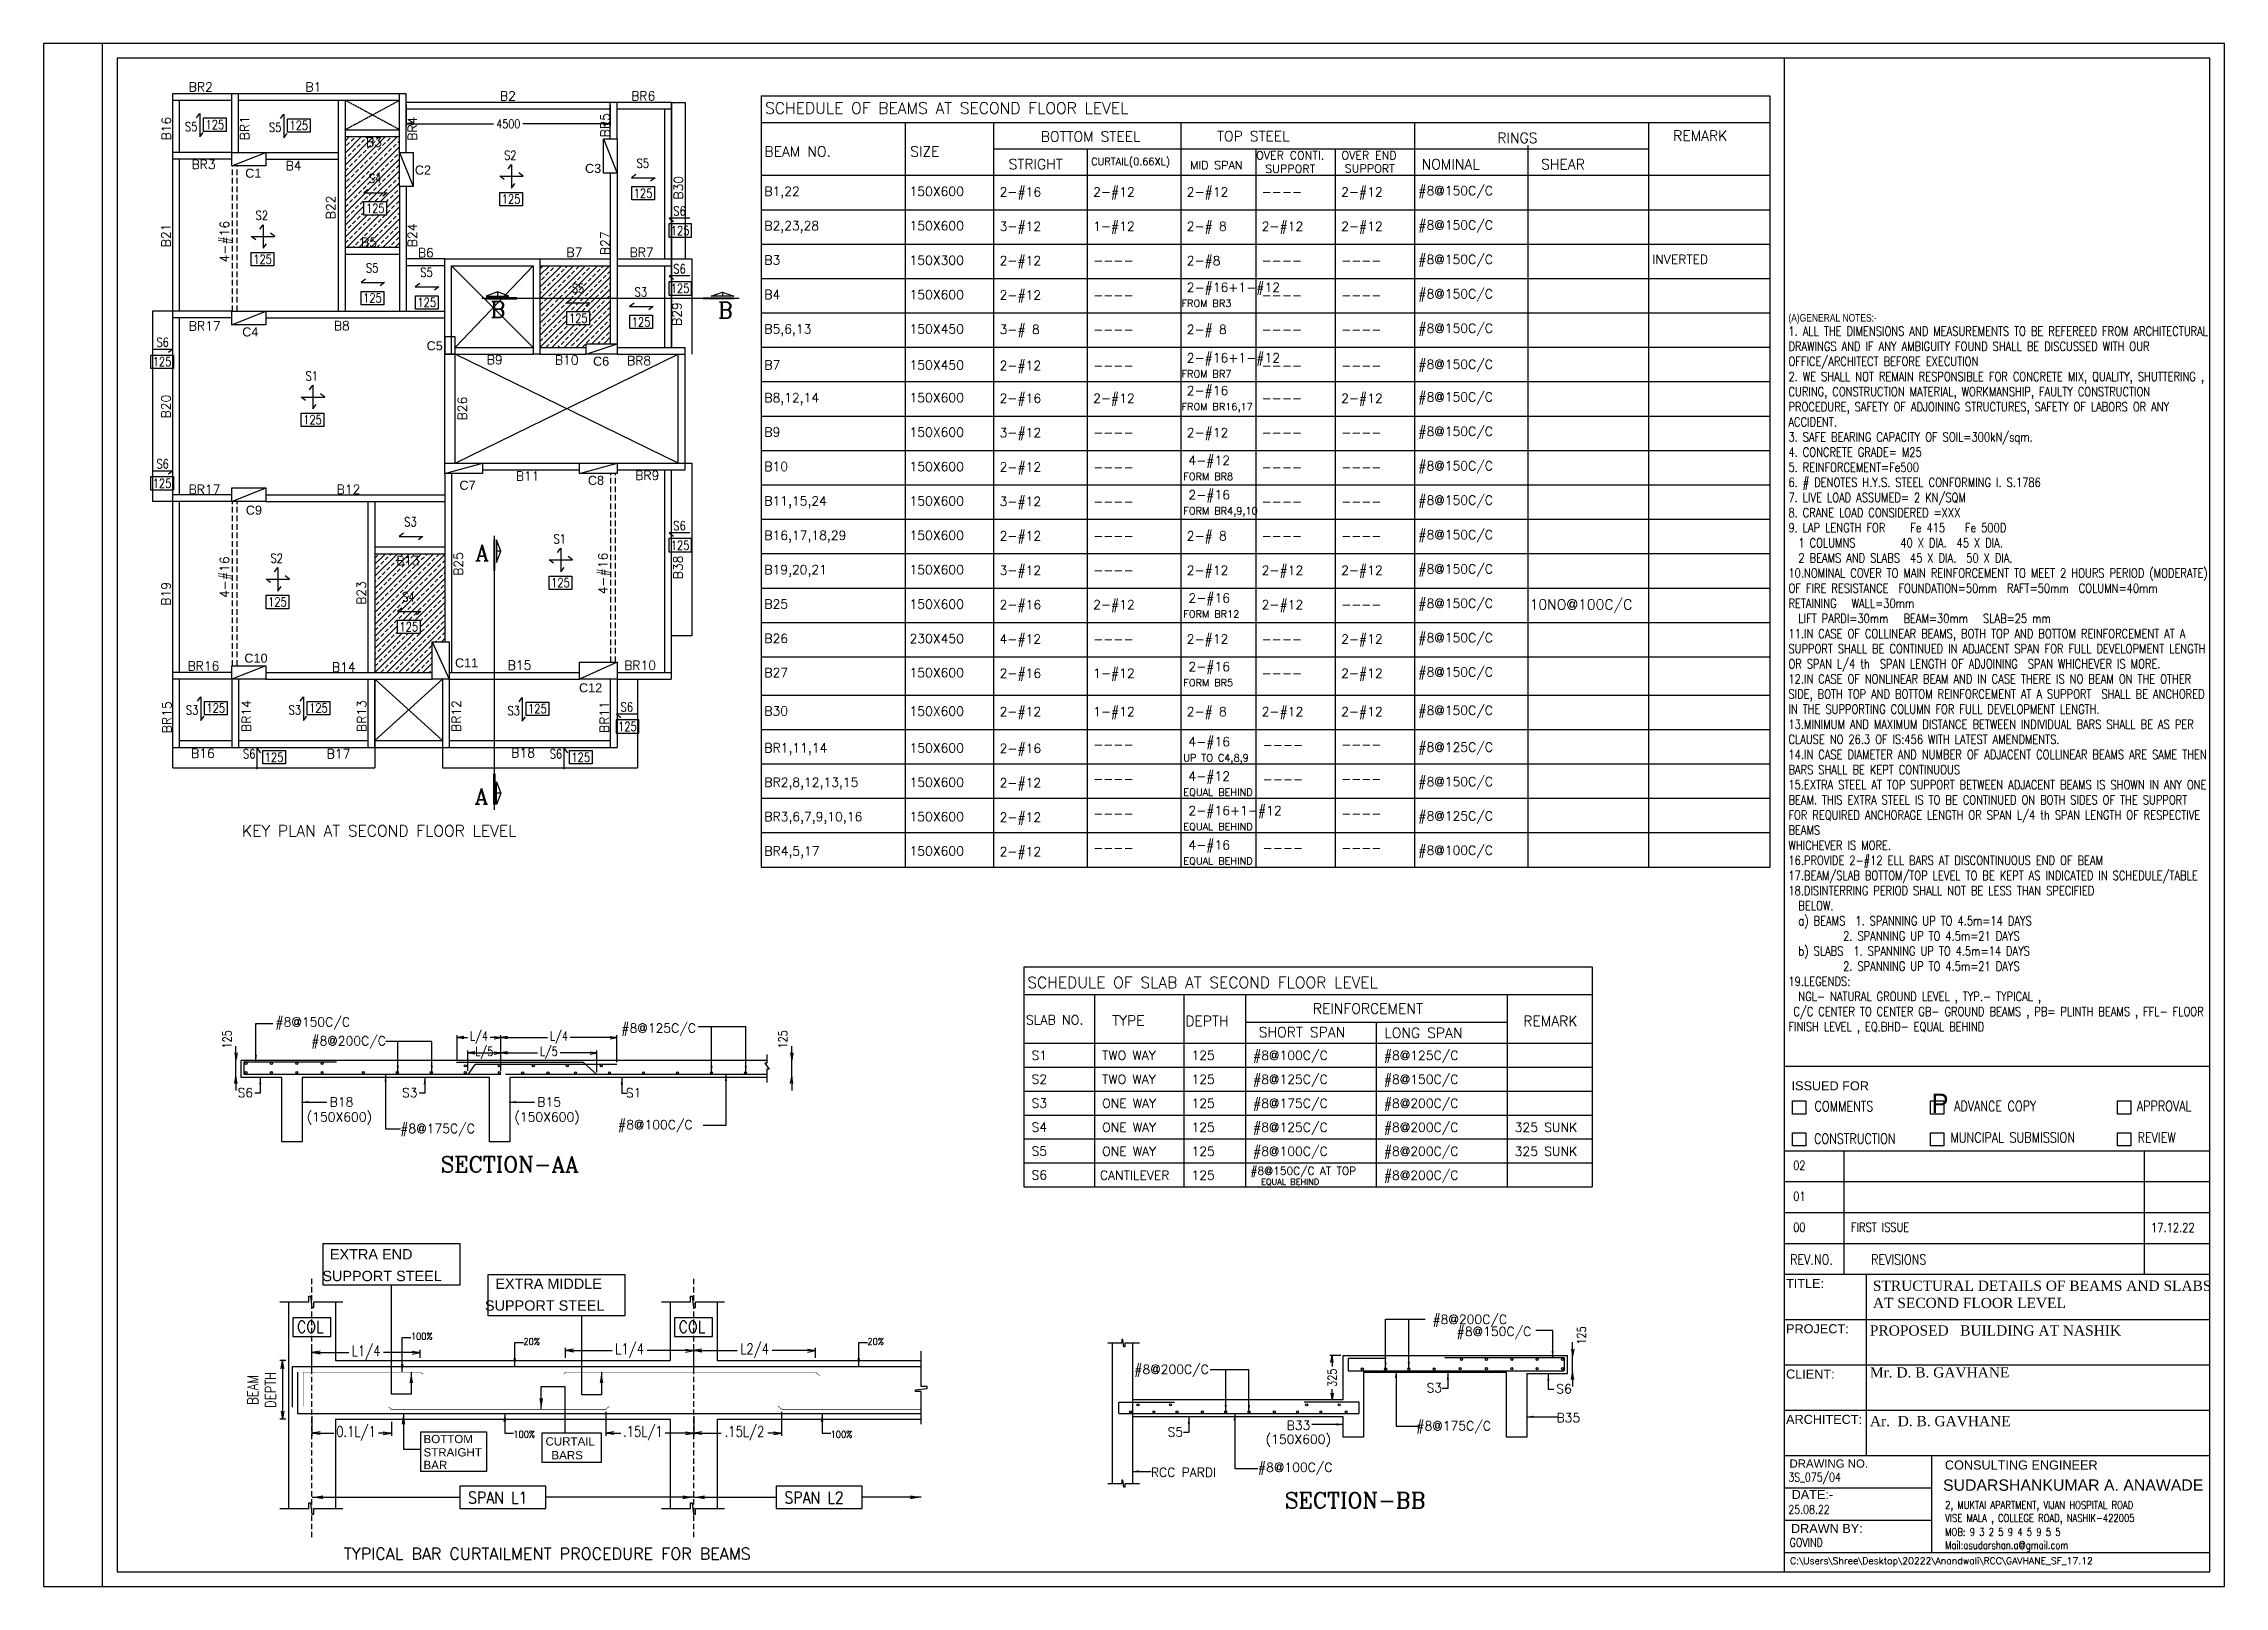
# Model space of a CAD drawing. Extents: x 2093758 to 2141872, y -220473 to -186453.
import ezdxf
from ezdxf.enums import TextEntityAlignment as Align

# ---------------------------------------------------------------- set-up
doc = ezdxf.new("R2010")
doc.units = 0
doc.header["$MEASUREMENT"] = 0
doc.header["$PDMODE"] = 3
for name, pattern in [('DASHED', [0.75, 0.5, -0.25]), ('HIDDEN', [0.375, 0.25, -0.125]), ('HIDDEN2', [0.1875, 0.125, -0.0625])]:
    doc.linetypes.add(name, pattern=pattern)
doc.layers.get('0').update_dxf_attribs({"color": 253, "linetype": 'CONTINUOUS'})
doc.layers.get('DEFPOINTS').update_dxf_attribs({"linetype": 'CONTINUOUS'})
for name, color, linetype in [('BM', 2, 'CONTINUOUS'), ('COLUMN', 1, 'CONTINUOUS'), ('DIM', 30, 'CONTINUOUS'), ('DIM_', 30, 'CONTINUOUS'), ('H', 9, 'CONTINUOUS'), ('SHEET', 7, 'CONTINUOUS'), ('SLAB_MATK', 161, 'CONTINUOUS'), ('SLAB_TEXT', 3, 'CONTINUOUS'), ('ST', 6, 'CONTINUOUS'), ('TABLE', 62, 'CONTINUOUS'), ('TEXT', 7, 'CONTINUOUS'), ('TEXT_NAME_PLATE', 7, 'CONTINUOUS'), ('TEXT_SCH', 7, 'CONTINUOUS'), ('TXT', 7, 'CONTINUOUS'), ('TXT1', 4, 'CONTINUOUS'), ('TXT2', 161, 'CONTINUOUS')]:
    doc.layers.add(name, color=color, linetype=linetype)
doc.styles.add('AA', font='arial.ttf')
doc.styles.add('AS', font='romans.shx', dxfattribs={"width": 0.8})
doc.styles.add('D1', font='romans.shx')
doc.styles.add('NAME', font='times.ttf')
doc.styles.add('ROMANC', font='romanc.shx')
doc.styles.add('ROMANS', font='romans.shx', dxfattribs={"height": 0.2})
doc.styles.add('SANFAB', font='romans.shx', dxfattribs={"width": 0.8})
doc.styles.add('SIMPLE', font='romans.shx', dxfattribs={"height": 0.3, "bigfont": 'bigfont.shx'})
doc.styles.get("Standard").update_dxf_attribs({"font": 'arial.ttf'})
doc.dimstyles.new('DIM_AS', dxfattribs={"dimtxt": 195, "dimasz": 150, "dimexe": 50, "dimexo": 50, "dimgap": 50, "dimtad": 0, "dimdec": 0, "dimzin": 0, "dimtxsty": 'AS', "dimblk": 'OPEN', "dimcen": 0, "dimclrd": 256, "dimclre": 256, "dimclrt": 3, "dimazin": 3, "dimtfac": 1, "dimtdec": 0, "dimtmove": 0, "dimatfit": 3, "dimtolj": 1, "dimtzin": 0})

msp = doc.modelspace()

# ---------------------------------------------------------------- texts
at = {"layer": 'SHEET', "linetype": 'CONTINUOUS', "ltscale": 2, "style": 'ROMANS', "width": 0.8}
for s, height, p in [('COMMENTS', 225, (2132830.5, -209998.6)), ('ADVANCE COPY', 225, (2135908.5, -209994.3)), ('APPROVAL', 225, (2139942.5, -209992.9)), ('CONSTRUCTION', 225, (2132819.1, -210713.3)), ('MUNCIPAL SUBMISSION', 225, (2135828.8, -210686.3)), ('REVIEW', 225, (2139958.2, -210687.7)), ('02', 200, (2132357.3, -211290)), ('01', 200, (2132357.3, -211971.6)), ('00', 200, (2132357.3, -212653.1)), ('FIRST ISSUE', 200, (2133630.5, -212653.1)), ('17.12.22', 200, (2140255.3, -212660.4)), ('REV.NO.', 225, (2132291.6, -213378.5)), ('REVISIONS', 225, (2134076.8, -213378.5))]:
    msp.add_text(s, height=height, dxfattribs=at).set_placement(p)
at = {"layer": 'SHEET', "ltscale": 20, "insert": (2135408.1, -209608.3), "char_height": 423.721, "width": 496.275, "attachment_point": 1, "style": 'AA'}
msp.add_mtext('{\\fWingdings 2|b0|i0|c2|p18;P}', dxfattribs=at)
at = {"layer": 'SLAB_TEXT', "style": 'AS', "width": 0.8}
for s, p in [('S5', (2097013, -188283.2)), ('125', (2097535.8, -188239.7)), ('S5', (2098866.2, -188300)), ('125', (2099389, -188256.5)), ('S2', (2104053.9, -188913.8)), ('S5', (2106976.8, -189090.6)), ('S4', (2101069.2, -189423.1)), ('125', (2101074.4, -190084.8)), ('125', (2104071.6, -189879.8)), ('125', (2106982, -189752.3)), ('S6', (2107787.3, -190145)), ('S2', (2098571.2, -190241.4)), ('125', (2107801.1, -190575.5)), ('125', (2098588.8, -191207.4)), ('S5', (2101008.3, -191401.3)), ('S5', (2102205.7, -191497.7)), ('S6', (2107787.3, -191419.5)), ('125', (2101013.5, -192063)), ('S5', (2105548.1, -191846.6)), ('S3', (2106934.7, -191929)), ('125', (2107801.1, -191850)), ('125', (2102211, -192159.4)), ('125', (2105553.4, -192508.3)), ('125', (2106939.9, -192590.7)), ('125', (2096369.9, -193467.9)), ('S6', (2096383.8, -193037.4)), ('S1', (2099672.8, -193781.4)), ('125', (2099690.4, -194747.4)), ('S6', (2096383.8, -195718.7)), ('125', (2096369.9, -196149.2)), ('S3', (2101851.9, -196998.6)), ('S6', (2107787.3, -197084.8)), ('S2', (2098899.8, -197800.6)), ('S1', (2105143.7, -197374.7)), ('125', (2107801.1, -197515.3)), ('125', (2098917.4, -198766.5)), ('S4', (2101809.1, -198652.2)), ('125', (2105161.3, -198340.7)), ('125', (2101814.4, -199313.9)), ('S3', (2097034.2, -201149.1)), ('125', (2097557, -201105.6)), ('S3', (2099299.9, -201149.1)), ('125', (2099822.6, -201105.6)), ('S3', (2104129.4, -201164)), ('125', (2104652.2, -201120.5)), ('S6', (2106624.4, -201081.6)), ('125', (2106638.3, -201512.1)), ('S6', (2098294.9, -202113.6)), ('S6', (2105061.8, -202113.6)), ('125', (2098840.8, -202189.6)), ('125', (2105607.8, -202189.6))]:
    msp.add_text(s, height=200, dxfattribs=at).set_placement(p, align=Align.MIDDLE)
at = {"layer": 'TEXT'}
for s, height, style, p in [('BR2', 200, 'ROMANS', (2096959.1, -187507.1)), ('B1', 200, 'ROMANS', (2099534.1, -187507.1)), ('B2', 200, 'ROMANS', (2103826.2, -187707.1)), ('BR6', 200, 'ROMANS', (2106721, -187707.1)), ('B3', 200, 'ROMANS', (2100871.7, -188725.5)), ('BR3', 200, 'ROMANS', (2097020.1, -189217.5)), ('B4', 200, 'ROMANS', (2099097.7, -189244.2)), ('B5', 200, 'ROMANS', (2100761.2, -190937)), ('B6', 200, 'ROMANS', (2102013.8, -191163.3)), ('B7', 200, 'ROMANS', (2105291.3, -191156.1)), ('BR7', 200, 'ROMANS', (2106685.8, -191156.1)), ('BR17', 200, 'ROMANS', (2096959.7, -192778.3)), ('B8', 200, 'ROMANS', (2100160.1, -192774.3)), ('B9', 200, 'ROMANS', (2103534.5, -193524.1)), ('B10', 200, 'ROMANS', (2105037.4, -193529.3)), ('BR8', 200, 'ROMANS', (2106630.2, -193542.9)), ('BR17', 200, 'ROMANS', (2096955.7, -196382.8)), ('B12', 200, 'ROMANS', (2100223, -196382.8)), ('B11', 200, 'ROMANS', (2104175.3, -196088.7)), ('BR9', 200, 'ROMANS', (2106810.1, -196073.3)), ('B13', 200, 'ROMANS', (2101536, -197955.5)), ('BR16', 200, 'ROMANS', (2096931.4, -200275.4)), ('B14', 200, 'ROMANS', (2100119.8, -200302.8)), ('B15', 200, 'ROMANS', (2103996.8, -200258.7)), ('BR10', 200, 'ROMANS', (2106565.9, -200262.8)), ('B16', 200, 'ROMANS', (2097010.7, -202205.5)), ('B17', 200, 'ROMANS', (2100003.3, -202214.2)), ('B18', 200, 'ROMANS', (2104075, -202192.4)), ('C:\\Users\\Shree\\Desktop\\20222\\Anandwali\\RCC\\GAVHANE_SF_17.12', 150, 'SIMPLE', (2132289.2, -219984.4))]:
    msp.add_text(s, height=height, dxfattribs=dict(at, style=style)).set_placement(p)
at = {"layer": 'TEXT', "style": 'ROMANS'}
for s, p in [('B16', (2096563.1, -188590.1)), ('BR4', (2101995, -188596.3)), ('BR5', (2106247.3, -188517.1)), ('BR1', (2098291.4, -188583.4)), ('B30', (2107864.1, -189892.3)), ('B22', (2100191.9, -190327.1)), ('B21', (2096557.8, -190943.5)), ('4-#16', (2097848.7, -191277.8)), ('B24', (2101994.7, -190943.5)), ('B27', (2106247.3, -191115.6)), ('B29', (2107829, -192677.8)), ('B20', (2096557.8, -194718.5)), ('B26', (2103093.7, -194762.1)), ('B25', (2103009.3, -198188.9)), ('4-#16', (2106198.7, -198597.8)), ('4-#16', (2097848.7, -198677.8)), ('B38', (2107855.6, -198263.9)), ('B19', (2096557.8, -198848.4)), ('B23', (2100868.4, -198829)), ('BR15', (2096578.2, -201660.2)), ('BR14', (2098332.8, -201633.5)), ('BR13', (2100876.1, -201633.5)), ('BR12', (2102963, -201633.5)), ('BR11', (2106228.8, -201655.9))]:
    msp.add_text(s, height=200, rotation=90, dxfattribs=at).set_placement(p)
at = {"layer": 'TEXT_NAME_PLATE'}
for s, height, style, p in [('ISSUED FOR', 200, 'AA', (2132322.2, -209535)), ('TITLE:', 200, 'AA', (2132201.2, -213892.7)), ('STRUCTURAL DETAILS OF BEAMS AND SLABS ', 225, 'NAME', (2134117.7, -213956.4)), ('AT SECOND FLOOR LEVEL', 225, 'NAME', (2134117.7, -214335.5)), ('PROJECT:', 200, 'AA', (2132201.2, -214892.1)), ('PROPOSED   BUILDING AT NASHIK', 225, 'NAME', (2134050.5, -214942.8)), ('CLIENT:', 200, 'AA', (2132201.2, -215891.4)), ('Mr. D. B. GAVHANE ', 225, 'NAME', (2134050.5, -215867.2)), ('ARCHITECT:', 200, 'AA', (2132201.2, -216890.8)), ('Ar.  D. B. GAVHANE ', 225, 'NAME', (2134050.5, -216941.5)), ('DRAWING NO.', 180, 'AA', (2132277.8, -217855.1)), ('CONSULTING ENGINEER', 200, 'AA', (2135706.2, -217896.9)), ('DATE:-', 200, 'AA', (2132323.7, -218546.6)), ('SUDARSHANKUMAR A. ANAWADE', 250, 'AA', (2135664.2, -218364.7)), ('DRAWN BY:', 200, 'AA', (2132309.2, -219296))]:
    msp.add_text(s, height=height, dxfattribs=dict(at, style=style)).set_placement(p)
at = {"layer": 'TEXT_SCH'}
for s, height, style, p in [('SCHEDULE OF SLAB AT SECOND FLOOR LEVEL', 250, 'ROMANC', (2115459.5, -207282.6)), ('REINFORCEMENT', 225, 'D1', (2121759.9, -207844.2)), ('SLAB NO.', 202.5, 'D1', (2115429.3, -208082.5)), ('TYPE', 225, 'D1', (2117333.8, -208107.7)), ('DEPTH', 225, 'D1', (2118947.7, -208117.4)), ('SHORT SPAN', 225, 'D1', (2120567.3, -208365.6)), ('LONG SPAN', 225, 'D1', (2123337.1, -208378.9)), ('REMARK', 225, 'D1', (2126404.6, -208117.4)), ('S1', 200, 'ROMANS', (2115553.9, -208861.5)), ('TWO WAY', 200, 'ROMANS', (2117111.8, -208864.7)), ('125', 200, 'ROMANS', (2119082.7, -208864.7)), ('#8@100C/C', 200, 'ROMANS', (2120441.8, -208864.7)), ('#8@125C/C', 200, 'ROMANS', (2123327.5, -208864.7)), ('S2', 200, 'ROMANS', (2115553.9, -209389.9)), ('TWO WAY', 200, 'ROMANS', (2117111.8, -209393.1)), ('125', 200, 'ROMANS', (2119082.7, -209393.1)), ('#8@125C/C', 200, 'ROMANS', (2120441.8, -209393.1)), ('#8@150C/C', 200, 'ROMANS', (2123327.5, -209393.1)), ('S3', 200, 'ROMANS', (2115553.9, -209918.3)), ('ONE WAY', 200, 'ROMANS', (2117111.8, -209921.5)), ('125', 200, 'ROMANS', (2119082.7, -209921.5)), ('#8@175C/C', 200, 'ROMANS', (2120441.8, -209921.5)), ('#8@200C/C', 200, 'ROMANS', (2123327.5, -209921.5)), ('S4', 200, 'ROMANS', (2115553.9, -210446.7)), ('ONE WAY', 200, 'ROMANS', (2117111.8, -210449.9)), ('125', 200, 'ROMANS', (2119082.7, -210449.9)), ('#8@125C/C', 200, 'ROMANS', (2120441.8, -210449.9)), ('#8@200C/C', 200, 'ROMANS', (2123327.5, -210449.9)), ('325 SUNK', 200, 'ROMANS', (2126213.2, -210449.9)), ('S5', 200, 'ROMANS', (2115553.9, -210975.1)), ('ONE WAY', 200, 'ROMANS', (2117111.8, -210978.3)), ('125', 200, 'ROMANS', (2119082.7, -210978.3)), ('#8@150C/C AT TOP', 171.6, 'ROMANS', (2120387.5, -211395.4)), ('#8@100C/C', 200, 'ROMANS', (2120441.8, -210978.3)), ('#8@200C/C', 200, 'ROMANS', (2123327.5, -210978.3)), ('325 SUNK', 200, 'ROMANS', (2126213.2, -210978.3)), ('S6', 200, 'ROMANS', (2115553.9, -211503.5)), ('CANTILEVER', 200, 'ROMANS', (2117061.8, -211506.7)), ('125', 200, 'ROMANS', (2119082.7, -211506.7)), ('EQUAL BEHIND', 132, 'ROMANS', (2120618.4, -211618.7)), ('#8@200C/C', 200, 'ROMANS', (2123327.5, -211506.7))]:
    msp.add_text(s, height=height, dxfattribs=dict(at, style=style)).set_placement(p)
at = {"layer": 'TXT', "style": 'ROMANS', "width": 0.8}
for s, height, p in [('3S_075/04', 190, (2132251.5, -218159.8)), ('25.08.22', 190, (2132251.5, -218873.1)), ('VISE MALA , COLLEGE ROAD, NASHIK-422005', 170, (2135710.7, -219052.8)), ('2, MUKTAI APARTMENT, VIJAN HOSPITAL ROAD', 170, (2135710.7, -218763.8)), ('MOB: 9 3 2 5 9 4 5 9 5 5', 170, (2135710.7, -219357.6)), ('GOVIND', 190, (2132280.4, -219600.9)), ('Mail:asudarshan.a@gmail.com', 170, (2135710.7, -219649.3))]:
    msp.add_text(s, height=height, dxfattribs=at).set_placement(p)
at = {"layer": 'TXT', "insert": (2132253.3, -192415.6), "char_height": 148.5, "width": 9272.163, "attachment_point": 1, "style": 'SANFAB'}
msp.add_mtext('{\\fArial|b0|i0|c0|p34;\\H1.125x;(A)GENERAL NOTES:-\\P\\Fromans|c0;\\H1.1972x;1. ALL THE DIMENSIONS AND MEASUREMENTS TO BE REFEREED FROM ARCHITECTURAL DRAWINGS AND IF ANY AMBIGUITY FOUND SHALL BE DISCUSSED WITH OUR OFFICE/ARCHITECT BEFORE EXECUTION\\P2. WE SHALL NOT REMAIN RESPONSIBLE FOR CONCRETE MIX, QUALITY, SHUTTERING , CURING, CONSTRUCTION MATERIAL, WORKMANSHIP, FAULTY CONSTRUCTION PROCEDURE, SAFETY OF ADJOINING STRUCTURES, SAFETY OF LABORS OR ANY ACCIDENT.  \\P3. SAFE BEARING CAPACITY OF SOIL=300kN/sqm.\\P4. CONCRETE GRADE= M25 \\P5. REINFORCEMENT=Fe500\\P6. # DENOTES H.Y.S. STEEL CONFORMING I. S.1786\\P7. LIVE LOAD ASSUMED= 2 KN/SQM\\P8. CRANE LOAD CONSIDERED =XXX\\P9. LAP LENGTH FOR     Fe 415    Fe 500D\\P  1 COLUMNS         40 X DIA.  45 X DIA.\\P  2 BEAMS AND SLABS  45 X DIA.  50 X DIA.\\P10.NOMINAL COVER TO MAIN REINFORCEMENT TO MEET 2 HOURS PERIOD (MODERATE) OF FIRE RESISTANCE  FOUNDATION=50mm  RAFT=50mm  COLUMN=40mm RETAINING   WALL=30mm\\P  LIFT PARDI=30mm   BEAM=30mm   SLAB=25 mm  \\P11.IN CASE OF COLLINEAR BEAMS, BOTH TOP AND BOTTOM REINFORCEMENT AT A SUPPORT SHALL BE CONTINUED IN ADJACENT SPAN FOR FULL DEVELOPMENT LENGTH OR SPAN L/4 th  SPAN LENGTH OF ADJOINING  SPAN WHICHEVER IS MORE. \\P12.IN CASE OF NONLINEAR BEAM AND IN CASE THERE IS NO BEAM ON THE OTHER SIDE, BOTH TOP AND BOTTOM REINFORCEMENT AT A SUPPORT  SHALL BE ANCHORED IN THE SUPPORTING COLUMN FOR FULL DEVELOPMENT LENGTH.\\P13.MINIMUM AND MAXIMUM DISTANCE BETWEEN INDIVIDUAL BARS SHALL BE AS PER CLAUSE NO 26.3 OF IS:456 WITH LATEST AMENDMENTS. \\P14.IN CASE DIAMETER AND NUMBER OF ADJACENT COLLINEAR BEAMS ARE SAME THEN BARS SHALL BE KEPT CONTINUOUS \\P15.EXTRA STEEL AT TOP SUPPORT BETWEEN ADJACENT BEAMS IS SHOWN IN ANY ONE BEAM. THIS EXTRA STEEL IS TO BE CONTINUED ON BOTH SIDES OF THE SUPPORT FOR REQUIRED ANCHORAGE LENGTH OR SPAN L/4 th SPAN LENGTH OF RESPECTIVE BEAMS \\PWHICHEVER IS MORE. \\P16.PROVIDE 2-#12 ELL BARS AT DISCONTINUOUS END OF BEAM\\P17.BEAM/SLAB BOTTOM/TOP LEVEL TO BE KEPT AS INDICATED IN SCHEDULE/TABLE  \\P18.DISINTERRING PERIOD SHALL NOT BE LESS THAN SPECIFIED \\P  BELOW.\\P  a) BEAMS  1. SPANNING UP TO 4.5m=14 DAYS\\P           2. SPANNING UP TO 4.5m=21 DAYS\\P  b) SLABS  1. SPANNING UP TO 4.5m=14 DAYS\\P           2. SPANNING UP TO 4.5m=21 DAYS\\P19.LEGENDS:\\P  NGL- NATURAL GROUND LEVEL , TYP.- TYPICAL ,  \\P C/C CENTER TO CENTER GB- GROUND BEAMS , PB= PLINTH BEAMS , FFL- FLOOR FINISH LEVEL , EQ.BHD- EQUAL BEHIND}', dxfattribs=at)
at = {"layer": 'TXT1', "style": 'ROMANS'}
for s, p in [('#8@150C/C', (2098872, -208127.3)), ('#8@200C/C', (2099664.9, -208543.2)), ('#8@125C/C', (2106504.6, -208262.9)), ('S6', (2098036.2, -209686.3)), ('B18', (2100068.4, -209890.2)), ('S3', (2101664.2, -209686.3)), ('B15', (2104650.2, -209890.2)), ('S1', (2106604.3, -209688.8)), ('(150X600)', (2099563.7, -210220.6)), ('#8@175C/C', (2101626.5, -210477.1)), ('(150X600)', (2104145.5, -210220.6)), ('#8@100C/C', (2106431.5, -210391.4)), ('#8@200C/C', (2124399.9, -214686.8)), ('#8@150C/C', (2124934.9, -214951.9)), ('#8@200C/C', (2117821.1, -215786.9)), ('S3', (2124268.7, -216195.7)), ('S6', (2127132.6, -216216.5)), ('S5', (2118555.4, -217167.6)), ('B33', (2121182.2, -217022.9)), ('#8@175C/C', (2124044.5, -217032.9)), ('B35', (2127137.7, -216854.6)), ('(150X600)', (2120720.2, -217328.3)), ('RCC PARDI', (2118186.6, -218058.6)), ('#8@100C/C', (2120549.6, -217948.2))]:
    msp.add_text(s, height=200, dxfattribs=at).set_placement(p)
at = {"layer": 'TXT2'}
for s, height, style, p in [('C1', 200, 'AA', (2098205.7, -189410.5)), ('C2', 200, 'AA', (2101947.7, -189341)), ('C3', 200, 'AA', (2105701.8, -189304.6)), ('C4', 200, 'AA', (2098138.7, -192910.6)), ('C5', 200, 'AA', (2102207.3, -193215.9)), ('C6', 200, 'AA', (2105879.4, -193556.8)), ('C7', 200, 'AA', (2102931.9, -196292.1)), ('C8', 200, 'AA', (2105765.4, -196184.2)), ('C9', 200, 'AA', (2098218.5, -196840.4)), ('C10', 200, 'AA', (2098187.2, -200105)), ('C11', 200, 'AA', (2102833.9, -200209.3)), ('C12', 200, 'AA', (2105570, -200758.6)), ('SECTION-AA', 350, 'ROMANC', (2102518, -211342)), ('SECTION-BB', 350, 'ROMANC', (2121144.2, -218751.8))]:
    msp.add_text(s, height=height, dxfattribs=dict(at, style=style)).set_placement(p)
at = {"layer": 'TXT2', "style": 'ROMANC'}
for s, p in [('B', (2103616.8, -192490.8)), ('B', (2108636.1, -192506.1)), ('A', (2103282.2, -197858.7)), ('A', (2103267.1, -203226.3))]:
    msp.add_text(s, height=350, rotation=360, dxfattribs=at).set_placement(p)
at = {"layer": 'TXT2', "ltscale": 0.5, "style": 'ROMANC'}
msp.add_text('KEY PLAN AT SECOND FLOOR LEVEL', height=250, dxfattribs=at).set_placement((2098135.1, -203937.6))

# ---------------------------------------------------------------- blocks, each defined once
blk = doc.blocks.new('A$C632A1A12')
at = {"layer": 'TABLE'}
for p, q in [((0, 17005), (0, 0)), ((0, 17005), (22253, 17005)), ((22253, 17005), (22253, 0)), ((0, 16421), (22253, 16421)), ((3174, 16421), (3174, 0)), ((5128, 16421), (5128, 0)), ((9256, 16421), (9256, 0)), ((14416, 16421), (14416, 0)), ((19574, 16421), (19574, 0)), ((16912, 15909), (16912, 0)), ((5128, 15837), (19574, 15837)), ((7192, 15837), (7192, 0)), ((10910, 15837), (10910, 0)), ((12663, 15837), (12663, 0)), ((0, 15254), (22253, 15254)), ((0, 14495), (22253, 14495)), ((0, 13737), (22253, 13737)), ((0, 12978), (22253, 12978)), ((0, 12220), (22253, 12220)), ((0, 11461), (22253, 11461)), ((0, 10703), (22253, 10703)), ((0, 9944), (22253, 9944)), ((0, 9186), (22253, 9186)), ((0, 8427), (22253, 8427)), ((0, 8427), (22253, 8427)), ((0, 7669), (22253, 7669)), ((0, 6911), (22253, 6911)), ((0, 6152), (22253, 6152)), ((0, 5394), (22253, 5394)), ((0, 4635), (22253, 4635)), ((0, 3792), (22253, 3792)), ((0, 3034), (22253, 3034)), ((0, 3034), (22253, 3034)), ((0, 2275), (22253, 2275)), ((0, 1517), (22253, 1517)), ((0, 758), (22253, 758)), ((0, 0), (22253, 0))]:
    blk.add_line(p, q, dxfattribs=at)
at = {"layer": 'TEXT_SCH'}
for s, height, style, p in [('SCHEDULE OF BEAMS AT SECOND FLOOR LEVEL', 250, 'ROMANC', (87, 16610)), ('BEAM NO.', 225, 'D1', (72, 15665)), ('SIZE', 225, 'D1', (3288, 15665)), ('BOTTOM STEEL', 225, 'D1', (6168, 15996)), ('TOP STEEL', 225, 'D1', (10056, 16005)), ('RINGS', 225, 'D1', (16240, 15965)), ('REMARK', 225, 'D1', (20120, 16013)), ('STRIGHT', 225, 'D1', (5458, 15386)), ('CURTAIL(0.66XL)', 157.5, 'D1', (7281, 15479)), ('MID SPAN', 180, 'D1', (9462, 15386)), ('OVER CONTI.', 180, 'D1', (10918, 15604)), ('SUPPORT', 180, 'D1', (11121, 15307)), ('OVER END', 180, 'D1', (12801, 15604)), ('SUPPORT', 180, 'D1', (12874, 15312)), ('NOMINAL', 225, 'D1', (14571, 15384)), ('SHEAR', 225, 'D1', (17208, 15384)), ('B1,22', 200, 'ROMANS', (70, 14800)), ('150X600', 200, 'ROMANS', (3273, 14798)), ('2-#16', 200, 'ROMANS', (5260, 14787)), ('2-#12', 200, 'ROMANS', (7324, 14787)), ('2-#12', 200, 'ROMANS', (9388, 14787)), ('2-#12', 200, 'ROMANS', (12795, 14787)), ('#8@150C/C', 200, 'ROMANS', (14499, 14815)), ('----', 200, 'ROMANS', (11042, 14787)), ('B2,23,28', 200, 'ROMANS', (70, 14042)), ('150X600', 200, 'ROMANS', (3273, 14040)), ('3-#12', 200, 'ROMANS', (5260, 14029)), ('1-#12', 200, 'ROMANS', (7324, 14029)), ('2-# 8', 200, 'ROMANS', (9388, 14029)), ('2-#12', 200, 'ROMANS', (11042, 14029)), ('2-#12', 200, 'ROMANS', (12795, 14029)), ('#8@150C/C', 200, 'ROMANS', (14499, 14056)), ('B3', 200, 'ROMANS', (70, 13283)), ('150X300', 200, 'ROMANS', (3273, 13281)), ('2-#12', 200, 'ROMANS', (5260, 13271)), ('2-#8', 200, 'ROMANS', (9388, 13271)), ('#8@150C/C', 200, 'ROMANS', (14499, 13298)), ('INVERTED', 200, 'ROMANS', (19657, 13298)), ('----', 200, 'ROMANS', (7324, 13271)), ('----', 200, 'ROMANS', (11042, 13271)), ('----', 200, 'ROMANS', (12795, 13271)), ('B4', 200, 'ROMANS', (70, 12525)), ('150X600', 200, 'ROMANS', (3273, 12523)), ('2-#12', 200, 'ROMANS', (5260, 12512)), ('----', 200, 'ROMANS', (7324, 12512)), ('2-#16+1-#12', 200, 'ROMANS', (9388, 12682)), ('----', 200, 'ROMANS', (11042, 12512)), ('----', 200, 'ROMANS', (11042, 12512)), ('----', 200, 'ROMANS', (12795, 12512)), ('#8@150C/C', 200, 'ROMANS', (14499, 12540)), ('FROM BR3', 157.5, 'D1', (9274, 12350)), ('B5,6,13', 200, 'ROMANS', (70, 11766)), ('150X450', 200, 'ROMANS', (3273, 11764)), ('3-# 8', 200, 'ROMANS', (5260, 11754)), ('----', 200, 'ROMANS', (7324, 11754)), ('2-# 8', 200, 'ROMANS', (9388, 11754)), ('----', 200, 'ROMANS', (11042, 11754)), ('----', 200, 'ROMANS', (12795, 11754)), ('#8@150C/C', 200, 'ROMANS', (14499, 11781)), ('B7', 200, 'ROMANS', (70, 10971)), ('150X450', 200, 'ROMANS', (3273, 10970)), ('2-#12', 200, 'ROMANS', (5260, 10959)), ('2-#16+1-#12', 200, 'ROMANS', (9388, 11129)), ('#8@150C/C', 200, 'ROMANS', (14499, 10986)), ('----', 200, 'ROMANS', (7324, 10959)), ('FROM BR7', 157.5, 'D1', (9274, 10796)), ('2-#16', 200, 'ROMANS', (9388, 10407)), ('----', 200, 'ROMANS', (11042, 10959)), ('----', 200, 'ROMANS', (11042, 10959)), ('----', 200, 'ROMANS', (12795, 10959)), ('B8,12,14', 200, 'ROMANS', (70, 10249)), ('150X600', 200, 'ROMANS', (3273, 10248)), ('2-#16', 200, 'ROMANS', (5260, 10237)), ('2-#12', 200, 'ROMANS', (7324, 10237)), ('FROM BR16,17', 157.5, 'D1', (9274, 10074)), ('----', 200, 'ROMANS', (11042, 10237)), ('----', 200, 'ROMANS', (11042, 10237)), ('2-#12', 200, 'ROMANS', (12795, 10237)), ('#8@150C/C', 200, 'ROMANS', (14499, 10264)), ('B9', 200, 'ROMANS', (70, 9491)), ('150X600', 200, 'ROMANS', (3273, 9489)), ('3-#12', 200, 'ROMANS', (5260, 9478)), ('2-#12', 200, 'ROMANS', (9388, 9478)), ('#8@150C/C', 200, 'ROMANS', (14499, 9506)), ('----', 200, 'ROMANS', (7324, 9478)), ('----', 200, 'ROMANS', (11042, 9478)), ('----', 200, 'ROMANS', (12795, 9478)), ('B10', 200, 'ROMANS', (70, 8732)), ('150X600', 200, 'ROMANS', (3273, 8731)), ('2-#12', 200, 'ROMANS', (5260, 8720)), ('----', 200, 'ROMANS', (7324, 8720)), ('FORM BR8', 157.5, 'D1', (9313, 8533)), ('4-#12', 200, 'ROMANS', (9426, 8866)), ('----', 200, 'ROMANS', (11042, 8720)), ('----', 200, 'ROMANS', (12795, 8720)), ('#8@150C/C', 200, 'ROMANS', (14499, 8747)), ('3-#12', 200, 'ROMANS', (5260, 7961)), ('2-#16', 200, 'ROMANS', (9426, 8108)), ('#8@150C/C', 200, 'ROMANS', (14499, 7989)), ('B11,15,24', 200, 'ROMANS', (70, 7974)), ('150X600', 200, 'ROMANS', (3273, 7972)), ('----', 200, 'ROMANS', (7324, 7961)), ('FORM BR4,9,10', 157.5, 'D1', (9313, 7775)), ('----', 200, 'ROMANS', (11042, 7961)), ('----', 200, 'ROMANS', (12795, 7961)), ('B16,17,18,29', 200, 'ROMANS', (70, 7216)), ('150X600', 200, 'ROMANS', (3273, 7214)), ('2-#12', 200, 'ROMANS', (5260, 7203)), ('----', 200, 'ROMANS', (7324, 7203)), ('2-# 8', 200, 'ROMANS', (9388, 7203)), ('----', 200, 'ROMANS', (11042, 7203)), ('----', 200, 'ROMANS', (12795, 7203)), ('#8@150C/C', 200, 'ROMANS', (14499, 7230)), ('B19,20,21', 200, 'ROMANS', (70, 6457)), ('150X600', 200, 'ROMANS', (3273, 6455)), ('3-#12', 200, 'ROMANS', (5260, 6444)), ('----', 200, 'ROMANS', (7324, 6444)), ('2-#12', 200, 'ROMANS', (9388, 6444)), ('2-#12', 200, 'ROMANS', (11042, 6444)), ('2-#12', 200, 'ROMANS', (12795, 6444)), ('#8@150C/C', 200, 'ROMANS', (14499, 6472)), ('B25', 200, 'ROMANS', (70, 5698)), ('150X600', 200, 'ROMANS', (3273, 5696)), ('2-#16', 200, 'ROMANS', (5260, 5685)), ('2-#12', 200, 'ROMANS', (7324, 5685)), ('2-#16', 200, 'ROMANS', (9426, 5832)), ('2-#12', 200, 'ROMANS', (11042, 5685)), ('#8@150C/C', 200, 'ROMANS', (14499, 5713)), ('10NO@100C/C', 225, 'ROMANS', (16954, 5677)), ('FORM BR12', 157.5, 'D1', (9313, 5499)), ('----', 200, 'ROMANS', (12795, 5685)), ('B26', 200, 'ROMANS', (70, 4940)), ('230X450', 200, 'ROMANS', (3273, 4938)), ('4-#12', 200, 'ROMANS', (5260, 4927)), ('----', 200, 'ROMANS', (7324, 4927)), ('2-#12', 200, 'ROMANS', (9388, 4927)), ('----', 200, 'ROMANS', (11042, 4927)), ('2-#12', 200, 'ROMANS', (12795, 4927)), ('#8@150C/C', 200, 'ROMANS', (14499, 4955)), ('B27', 200, 'ROMANS', (70, 4186)), ('150X600', 200, 'ROMANS', (3273, 4184)), ('2-#16', 200, 'ROMANS', (5260, 4173)), ('1-#12', 200, 'ROMANS', (7324, 4173)), ('2-#16', 200, 'ROMANS', (9426, 4320)), ('2-#12', 200, 'ROMANS', (12795, 4173)), ('#8@150C/C', 200, 'ROMANS', (14499, 4201)), ('FORM BR5', 157.5, 'D1', (9313, 3987)), ('----', 200, 'ROMANS', (11042, 4173)), ('B30', 200, 'ROMANS', (70, 3339)), ('150X600', 200, 'ROMANS', (3273, 3337)), ('2-#12', 200, 'ROMANS', (5260, 3326)), ('1-#12', 200, 'ROMANS', (7324, 3326)), ('2-# 8', 200, 'ROMANS', (9388, 3326)), ('2-#12', 200, 'ROMANS', (11042, 3326)), ('2-#12', 200, 'ROMANS', (12795, 3326)), ('#8@150C/C', 200, 'ROMANS', (14499, 3354)), ('4-#16', 200, 'ROMANS', (9426, 2662)), ('BR1,11,14', 200, 'ROMANS', (70, 2528)), ('150X600', 200, 'ROMANS', (3273, 2526)), ('2-#16', 200, 'ROMANS', (5260, 2515)), ('----', 200, 'ROMANS', (7324, 2600)), ('UP TO C4,8,9', 157.5, 'D1', (9313, 2329)), ('----', 200, 'ROMANS', (11065, 2596)), ('----', 200, 'ROMANS', (12795, 2600)), ('#8@125C/C', 200, 'ROMANS', (14499, 2543)), ('BR2,8,12,13,15', 200, 'ROMANS', (70, 1770)), ('150X600', 200, 'ROMANS', (3273, 1768)), ('2-#12', 200, 'ROMANS', (5260, 1757)), ('----', 200, 'ROMANS', (7324, 1841)), ('4-#12', 200, 'ROMANS', (9426, 1903)), ('----', 200, 'ROMANS', (12795, 1841)), ('#8@150C/C', 200, 'ROMANS', (14499, 1784)), ('EQUAL BEHIND', 157.5, 'D1', (9313, 1571)), ('----', 200, 'ROMANS', (11065, 1837)), ('BR3,6,7,9,10,16', 200, 'ROMANS', (70, 1011)), ('150X600', 200, 'ROMANS', (3273, 1009)), ('2-#12', 200, 'ROMANS', (5260, 999)), ('----', 200, 'ROMANS', (7324, 1083)), ('EQUAL BEHIND', 157.5, 'D1', (9313, 812)), ('2-#16+1-#12', 200, 'ROMANS', (9426, 1145)), ('----', 200, 'ROMANS', (12795, 1083)), ('#8@125C/C', 200, 'ROMANS', (14499, 1026)), ('4-#16', 200, 'ROMANS', (9426, 387)), ('#8@100C/C', 200, 'ROMANS', (14499, 268)), ('BR4,5,17', 200, 'ROMANS', (70, 253)), ('150X600', 200, 'ROMANS', (3273, 251)), ('2-#12', 200, 'ROMANS', (5260, 240)), ('----', 200, 'ROMANS', (7324, 324)), ('EQUAL BEHIND', 157.5, 'D1', (9313, 54)), ('----', 200, 'ROMANS', (11065, 320)), ('----', 200, 'ROMANS', (12795, 324))]:
    blk.add_text(s, height=height, dxfattribs=dict(at, style=style)).set_placement(p)
blk = doc.blocks.new('_OPEN')
at = {"color": 0, "linetype": 'BYBLOCK'}
for p, q in [((-1, 0.17), (0, 0)), ((-1, -0.17), (0, 0)), ((0, 0), (-1, 0))]:
    blk.add_line(p, q, dxfattribs=at)
blk = doc.blocks.new('*D1')
at = {"layer": 'DEFPOINTS', "color": 0}
for p in [(1409930, -190329), (1409819, -191408), (1409930, -191408)]:
    blk.add_point(p, dxfattribs=at)
at = {"layer": 'DIM'}
for p, q in [((1409880, -190329), (1409769, -190329)), ((1409819, -190479), (1409819, -191258)), ((1409880, -191408), (1409769, -191408))]:
    blk.add_line(p, q, dxfattribs=at)
at = {"layer": 'DIM', "xscale": 150, "yscale": 150, "zscale": 150}
for p, rotation in [((1409819, -190329), 90), ((1409819, -191408), 270)]:
    blk.add_blockref('_OPEN', p, dxfattribs=dict(at, rotation=rotation))
at = {"layer": 'DIM', "color": 3, "insert": (1409434, -190869), "char_height": 195, "attachment_point": 5, "rotation": 90, "style": 'AS'}
blk.add_mtext('\\A1;{\\C4;BEAM\\PDEPTH}', dxfattribs=at)
blk = doc.blocks.new('*D4')
at = {"layer": 'DEFPOINTS', "color": 0}
for p in [(1419619, -190147), (1419619, -190329), (1417378, -190542)]:
    blk.add_point(p, dxfattribs=at)
at = {"layer": 'DIM'}
for p, q in [((1417378, -190492), (1417378, -190097)), ((1417528, -190147), (1418177, -190147)), ((1419469, -190147), (1418819, -190147)), ((1419619, -190279), (1419619, -190097))]:
    blk.add_line(p, q, dxfattribs=at)
at = {"layer": 'DIM', "xscale": 150, "yscale": 150, "zscale": 150, "rotation": 180}
blk.add_blockref('_OPEN', (1417378, -190147), dxfattribs=at)
at = {"layer": 'DIM', "xscale": 150, "yscale": 150, "zscale": 150}
blk.add_blockref('_OPEN', (1419619, -190147), dxfattribs=at)
at = {"layer": 'DIM', "color": 3, "insert": (1418498, -190147), "char_height": 195, "attachment_point": 5, "style": 'AS'}
blk.add_mtext('\\A1;L2/4', dxfattribs=at)
blk = doc.blocks.new('*D2')
at = {"layer": 'DEFPOINTS', "color": 0}
for p in [(1415020, -190329), (1417378, -190147), (1417378, -190542)]:
    blk.add_point(p, dxfattribs=at)
at = {"layer": 'DIM'}
for p, q in [((1415020, -190279), (1415020, -190097)), ((1415170, -190147), (1415878, -190147)), ((1417228, -190147), (1416520, -190147)), ((1417378, -190492), (1417378, -190097))]:
    blk.add_line(p, q, dxfattribs=at)
at = {"layer": 'DIM', "xscale": 150, "yscale": 150, "zscale": 150, "rotation": 180}
blk.add_blockref('_OPEN', (1415020, -190147), dxfattribs=at)
at = {"layer": 'DIM', "xscale": 150, "yscale": 150, "zscale": 150}
blk.add_blockref('_OPEN', (1417378, -190147), dxfattribs=at)
at = {"layer": 'DIM', "color": 3, "insert": (1416199, -190147), "char_height": 195, "attachment_point": 5, "style": 'AS'}
blk.add_mtext('\\A1;L1/4', dxfattribs=at)
blk = doc.blocks.new('*D5')
at = {"layer": 'DEFPOINTS', "color": 0}
for p in [(1412352, -190183), (1412352, -190329), (1410360, -190542)]:
    blk.add_point(p, dxfattribs=at)
at = {"layer": 'DIM'}
for p, q in [((1410360, -190492), (1410360, -190133)), ((1410510, -190183), (1411035, -190183)), ((1412202, -190183), (1411677, -190183)), ((1412352, -190279), (1412352, -190133))]:
    blk.add_line(p, q, dxfattribs=at)
at = {"layer": 'DIM', "xscale": 150, "yscale": 150, "zscale": 150, "rotation": 180}
blk.add_blockref('_OPEN', (1410360, -190183), dxfattribs=at)
at = {"layer": 'DIM', "xscale": 150, "yscale": 150, "zscale": 150}
blk.add_blockref('_OPEN', (1412352, -190183), dxfattribs=at)
at = {"layer": 'DIM', "color": 3, "insert": (1411356, -190183), "char_height": 195, "attachment_point": 5, "style": 'AS'}
blk.add_mtext('\\A1;L1/4', dxfattribs=at)
blk = doc.blocks.new('*D6')
at = {"layer": 'DEFPOINTS', "color": 0}
for p in [(1415761, -191224), (1417378, -191300), (1415761, -191663)]:
    blk.add_point(p, dxfattribs=at)
at = {"layer": 'DIM'}
for p, q in [((1415761, -191274), (1415761, -191713)), ((1417378, -191350), (1417378, -191713)), ((1415911, -191663), (1416038, -191663)), ((1417228, -191663), (1416851, -191663))]:
    blk.add_line(p, q, dxfattribs=at)
at = {"layer": 'DIM', "xscale": 150, "yscale": 150, "zscale": 150, "rotation": 180}
blk.add_blockref('_OPEN', (1415761, -191663), dxfattribs=at)
at = {"layer": 'DIM', "xscale": 150, "yscale": 150, "zscale": 150}
blk.add_blockref('_OPEN', (1417378, -191663), dxfattribs=at)
at = {"layer": 'DIM', "color": 3, "insert": (1416444, -191663), "char_height": 195, "attachment_point": 5, "style": 'AS'}
blk.add_mtext('\\A1;.15L/1', dxfattribs=at)
blk = doc.blocks.new('*D3')
at = {"layer": 'DEFPOINTS', "color": 0}
for p in [(1418995, -191224), (1417378, -191300), (1418995, -191663)]:
    blk.add_point(p, dxfattribs=at)
at = {"layer": 'DIM'}
for p, q in [((1417378, -191350), (1417378, -191713)), ((1418995, -191274), (1418995, -191713)), ((1417528, -191663), (1417883, -191663)), ((1418845, -191663), (1418741, -191663))]:
    blk.add_line(p, q, dxfattribs=at)
at = {"layer": 'DIM', "xscale": 150, "yscale": 150, "zscale": 150, "rotation": 180}
blk.add_blockref('_OPEN', (1417378, -191663), dxfattribs=at)
at = {"layer": 'DIM', "xscale": 150, "yscale": 150, "zscale": 150}
blk.add_blockref('_OPEN', (1418995, -191663), dxfattribs=at)
at = {"layer": 'DIM', "color": 3, "insert": (1418312, -191663), "char_height": 195, "attachment_point": 5, "style": 'AS'}
blk.add_mtext('\\A1;.15L/2', dxfattribs=at)
blk = doc.blocks.new('*D7')
at = {"layer": 'DEFPOINTS', "color": 0}
for p in [(1410360, -191300), (1411819, -191408), (1411819, -191665)]:
    blk.add_point(p, dxfattribs=at)
at = {"layer": 'DIM'}
for p, q in [((1410360, -191350), (1410360, -191715)), ((1411819, -191458), (1411819, -191715)), ((1410510, -191665), (1410760, -191665)), ((1411669, -191665), (1411581, -191665))]:
    blk.add_line(p, q, dxfattribs=at)
at = {"layer": 'DIM', "xscale": 150, "yscale": 150, "zscale": 150, "rotation": 180}
blk.add_blockref('_OPEN', (1410360, -191665), dxfattribs=at)
at = {"layer": 'DIM', "xscale": 150, "yscale": 150, "zscale": 150}
blk.add_blockref('_OPEN', (1411819, -191665), dxfattribs=at)
at = {"layer": 'DIM', "color": 3, "insert": (1411170, -191665), "char_height": 195, "attachment_point": 5, "style": 'AS'}
blk.add_mtext('\\A1;0.1L/1', dxfattribs=at)
blk = doc.blocks.new('*D10')
at = {"layer": 'DEFPOINTS', "color": 0}
for p in [(2110264, -208860), (2110264, -208860), (2110264, -209235)]:
    blk.add_point(p, dxfattribs=at)
at = {"layer": 'DIM_'}
for p, q in [((2110264, -208710), (2110264, -208560)), ((2110264, -209235), (2110264, -208860)), ((2110314, -208860), (2110314, -208860)), ((2110314, -209235), (2110314, -209235)), ((2110264, -209385), (2110264, -209535))]:
    blk.add_line(p, q, dxfattribs=at)
at = {"layer": 'DIM_', "xscale": 150, "yscale": 150, "zscale": 150}
for p, rotation in [((2110264, -208860), 270), ((2110264, -209235), 90)]:
    blk.add_blockref('_OPEN', p, dxfattribs=dict(at, rotation=rotation))
at = {"layer": 'DIM_', "color": 3, "insert": (2110068, -208412), "char_height": 195, "attachment_point": 5, "rotation": 90, "style": 'AS'}
blk.add_mtext('\\A1;125', dxfattribs=at)
blk = doc.blocks.new('*D11')
at = {"layer": 'DEFPOINTS', "color": 0}
for p in [(2103845, -208709), (2103845, -209158), (2105963, -209184)]:
    blk.add_point(p, dxfattribs=at)
at = {"layer": 'DIM_'}
for p, q in [((2103845, -209108), (2103845, -208659)), ((2103995, -208709), (2104657, -208709)), ((2105813, -208709), (2105151, -208709)), ((2105963, -209134), (2105963, -208659))]:
    blk.add_line(p, q, dxfattribs=at)
at = {"layer": 'DIM_', "xscale": 150, "yscale": 150, "zscale": 150, "rotation": 180}
blk.add_blockref('_OPEN', (2103845, -208709), dxfattribs=at)
at = {"layer": 'DIM_', "xscale": 150, "yscale": 150, "zscale": 150}
blk.add_blockref('_OPEN', (2105963, -208709), dxfattribs=at)
at = {"layer": 'DIM_', "color": 3, "insert": (2104904, -208709), "char_height": 195, "attachment_point": 5, "style": 'AS'}
blk.add_mtext('\\A1;L/5', dxfattribs=at)
blk = doc.blocks.new('*D12')
at = {"layer": 'DEFPOINTS', "color": 0}
for p in [(2103845, -208371), (2103845, -209158), (2106406, -208962)]:
    blk.add_point(p, dxfattribs=at)
at = {"layer": 'DIM_'}
for p, q in [((2103845, -209108), (2103845, -208321)), ((2106406, -208912), (2106406, -208321)), ((2103995, -208371), (2104875, -208371)), ((2106256, -208371), (2105376, -208371))]:
    blk.add_line(p, q, dxfattribs=at)
at = {"layer": 'DIM_', "xscale": 150, "yscale": 150, "zscale": 150, "rotation": 180}
blk.add_blockref('_OPEN', (2103845, -208371), dxfattribs=at)
at = {"layer": 'DIM_', "xscale": 150, "yscale": 150, "zscale": 150}
blk.add_blockref('_OPEN', (2106406, -208371), dxfattribs=at)
at = {"layer": 'DIM_', "color": 3, "insert": (2105126, -208371), "char_height": 195, "attachment_point": 5, "style": 'AS'}
blk.add_mtext('\\A1;L/4', dxfattribs=at)
blk = doc.blocks.new('*D13')
at = {"layer": 'DEFPOINTS', "color": 0}
for p in [(2103845, -208709), (2103119, -209158), (2103845, -209158)]:
    blk.add_point(p, dxfattribs=at)
at = {"layer": 'DIM_'}
for p, q in [((2103119, -209108), (2103119, -208659)), ((2103269, -208709), (2103695, -208709)), ((2103845, -209108), (2103845, -208659))]:
    blk.add_line(p, q, dxfattribs=at)
at = {"layer": 'DIM_', "xscale": 150, "yscale": 150, "zscale": 150, "rotation": 180}
blk.add_blockref('_OPEN', (2103119, -208709), dxfattribs=at)
at = {"layer": 'DIM_', "xscale": 150, "yscale": 150, "zscale": 150}
blk.add_blockref('_OPEN', (2103845, -208709), dxfattribs=at)
at = {"layer": 'DIM_', "color": 3, "insert": (2103482, -208709), "char_height": 195, "attachment_point": 5, "style": 'AS'}
blk.add_mtext('\\A1;L/5', dxfattribs=at)
blk = doc.blocks.new('*D14')
at = {"layer": 'DEFPOINTS', "color": 0}
for p in [(2103845, -208371), (2102880, -208918), (2103845, -209158)]:
    blk.add_point(p, dxfattribs=at)
at = {"layer": 'DIM_'}
for p, q in [((2102880, -208868), (2102880, -208321)), ((2103845, -209108), (2103845, -208321)), ((2103030, -208371), (2103112, -208371)), ((2103695, -208371), (2103613, -208371))]:
    blk.add_line(p, q, dxfattribs=at)
at = {"layer": 'DIM_', "xscale": 150, "yscale": 150, "zscale": 150, "rotation": 180}
blk.add_blockref('_OPEN', (2102880, -208371), dxfattribs=at)
at = {"layer": 'DIM_', "xscale": 150, "yscale": 150, "zscale": 150}
blk.add_blockref('_OPEN', (2103845, -208371), dxfattribs=at)
at = {"layer": 'DIM_', "color": 3, "insert": (2103363, -208371), "char_height": 195, "attachment_point": 5, "style": 'AS'}
blk.add_mtext('\\A1;L/4', dxfattribs=at)
blk = doc.blocks.new('*D15')
at = {"layer": 'DEFPOINTS', "color": 0}
for p in [(2098001, -208860), (2098001, -208860), (2098001, -209235)]:
    blk.add_point(p, dxfattribs=at)
at = {"layer": 'DIM_'}
for p, q in [((2098001, -208710), (2098001, -208560)), ((2098001, -209235), (2098001, -208860)), ((2098051, -208860), (2098051, -208860)), ((2098051, -209235), (2098051, -209235)), ((2098001, -209385), (2098001, -209535))]:
    blk.add_line(p, q, dxfattribs=at)
at = {"layer": 'DIM_', "xscale": 150, "yscale": 150, "zscale": 150}
for p, rotation in [((2098001, -208860), 270), ((2098001, -209235), 90)]:
    blk.add_blockref('_OPEN', p, dxfattribs=dict(at, rotation=rotation))
at = {"layer": 'DIM_', "color": 3, "insert": (2097804, -208412), "char_height": 195, "attachment_point": 5, "rotation": 90, "style": 'AS'}
blk.add_mtext('\\A1;125', dxfattribs=at)
blk = doc.blocks.new('*D16')
at = {"layer": 'DEFPOINTS', "color": 0}
for p in [(2122186, -215385), (2122430, -215385), (2122430, -216360)]:
    blk.add_point(p, dxfattribs=at)
at = {"layer": 'H'}
for p, q in [((2122380, -215385), (2122136, -215385)), ((2122186, -215535), (2122186, -215622)), ((2122380, -216360), (2122136, -216360)), ((2122186, -216210), (2122186, -216123))]:
    blk.add_line(p, q, dxfattribs=at)
at = {"layer": 'H', "xscale": 150, "yscale": 150, "zscale": 150}
for p, rotation in [((2122186, -215385), 90), ((2122186, -216360), 270)]:
    blk.add_blockref('_OPEN', p, dxfattribs=dict(at, rotation=rotation))
at = {"layer": 'H', "color": 3, "insert": (2122186, -215873), "char_height": 195, "attachment_point": 5, "rotation": 90, "style": 'AS'}
blk.add_mtext('\\A1;325', dxfattribs=at)
blk = doc.blocks.new('*D17')
at = {"layer": 'DEFPOINTS', "color": 0}
for p in [(2127492, -215390), (2127492, -215390), (2127492, -215765)]:
    blk.add_point(p, dxfattribs=at)
at = {"layer": 'DIM_'}
for p, q in [((2127492, -215240), (2127492, -215090)), ((2127492, -215765), (2127492, -215390)), ((2127542, -215390), (2127542, -215390)), ((2127492, -215915), (2127492, -216065)), ((2127542, -215765), (2127542, -215765))]:
    blk.add_line(p, q, dxfattribs=at)
at = {"layer": 'DIM_', "xscale": 150, "yscale": 150, "zscale": 150}
for p, rotation in [((2127492, -215390), 270), ((2127492, -215765), 90)]:
    blk.add_blockref('_OPEN', p, dxfattribs=dict(at, rotation=rotation))
at = {"layer": 'DIM_', "color": 3, "insert": (2127689, -214942), "char_height": 195, "attachment_point": 5, "rotation": 90, "style": 'AS'}
blk.add_mtext('\\A1;125', dxfattribs=at)
blk = doc.blocks.new('*D18')
at = {"layer": 'COLUMN'}
for p, q in [((2101759, -187801), (2101759, -188271)), ((2106259, -187801), (2106259, -188271)), ((2101909, -188221), (2103684, -188221)), ((2106109, -188221), (2104334, -188221))]:
    blk.add_line(p, q, dxfattribs=at)
at = {"layer": 'DEFPOINTS', "color": 0}
for p in [(2101759, -187751), (2106259, -187751), (2106259, -188221)]:
    blk.add_point(p, dxfattribs=at)
at = {"layer": 'COLUMN', "xscale": 150, "yscale": 150, "zscale": 150, "rotation": 180}
blk.add_blockref('_OPEN', (2101759, -188221), dxfattribs=at)
at = {"layer": 'COLUMN', "xscale": 150, "yscale": 150, "zscale": 150}
blk.add_blockref('_OPEN', (2106259, -188221), dxfattribs=at)
at = {"layer": 'COLUMN', "color": 3, "insert": (2104009, -188221), "char_height": 195, "attachment_point": 5, "style": 'AS'}
blk.add_mtext('\\A1;4500', dxfattribs=at)
blk = doc.blocks.new('A$C474F4318')
at = {"layer": 'BM', "linetype": 'HIDDEN2', "ltscale": 800}
for p, q in [((1186.4, 410.7), (1186.4, 5204)), ((8204.5, 410.7), (8204.5, 5204))]:
    blk.add_line(p, q, dxfattribs=at)
at = {"layer": 'BM'}
for p, q in [((756.6, 4736.4), (756.6, 941.1)), ((1619.4, 4736.4), (1619.4, 3657.9)), ((7773.1, 4736.4), (7773.1, 3657.9)), ((8635.9, 4736.4), (8635.9, 3657.9)), ((7773.1, 4059.4), (7773.1, 3915.6)), ((8635.9, 4059.4), (8635.9, 3915.6)), ((1619.4, 3931.2), (1619.4, 3787.4)), ((1619.4, 3657.9), (7773.1, 3657.9)), ((8635.9, 3657.9), (12389.1, 3657.9)), ((1619.4, 2579.5), (7773.1, 2579.5)), ((1619.4, 2579.5), (1619.4, 941.1)), ((7773.1, 2579.5), (7773.1, 941.1)), ((8635.9, 2579.5), (8635.9, 941.1)), ((8635.9, 2579.5), (12389.1, 2579.5)), ((1619.4, 1471.7), (1619.4, 1327.9)), ((7773.1, 1471.7), (7773.1, 1327.9)), ((8635.9, 1471.7), (8635.9, 1327.9))]:
    blk.add_line(p, q, dxfattribs=at)
for points in [[(597.7, 4736.4), (1126.6, 4736.4), (1126.6, 4841.2), (1162, 4841.2), (1186.4, 4631.5), (1220.5, 4631.5), (1220.5, 4736.4), (1751.4, 4736.4)], [(7614.2, 4736.4), (8143.1, 4736.4), (8143.1, 4841.2), (8178.5, 4841.2), (8202.9, 4631.5), (8237.1, 4631.5), (8237.1, 4736.4), (8767.9, 4736.4)], [(12389.1, 2488.5), (12389.1, 3087.6), (12284.2, 3087.6), (12284.2, 3123), (12494, 3147.4), (12494, 3181.6), (12389.1, 3181.6), (12389.1, 3829.4)], [(597.7, 941.1), (1126.6, 941.1), (1126.6, 1046), (1162, 1046), (1186.4, 836.2), (1220.5, 836.2), (1220.5, 941.1), (1751.4, 941.1)], [(7614.2, 941.1), (8143.1, 941.1), (8143.1, 1046), (8178.5, 1046), (8202.9, 836.2), (8237.1, 836.2), (8237.1, 941.1), (8767.9, 941.1)]]:
    blk.add_lwpolyline(points, dxfattribs=at)
at = {"layer": 'DIM_'}
for points in [[(1390.1, 5807.5), (3906.1, 5807.5), (3906.1, 5045.6), (1390.1, 5045.6)], [(4423.9, 5239.8), (6939.9, 5239.8), (6939.9, 4477.9), (4423.9, 4477.9)], [(837.2, 4102.8), (1532.5, 4102.8), (1532.5, 4442.4), (837.2, 4442.4)], [(7853.7, 4102.8), (8549, 4102.8), (8549, 4442.4), (7853.7, 4442.4)], [(3190.1, 2346.2), (4397.2, 2346.2), (4397.2, 1619.2), (3190.1, 1619.2)], [(5419, 2332.3), (6501.4, 2332.3), (6501.4, 1787.2), (5419, 1787.2)], [(3905.7, 942.2), (5486.8, 942.2), (5486.8, 1349.6), (3905.7, 1349.6)], [(9721.9, 942.2), (11303.1, 942.2), (11303.1, 1349.6), (9721.9, 1349.6)]]:
    blk.add_lwpolyline(points, close=True, dxfattribs=at)
at = {"layer": 'DIM_', "linetype": 'CONTINUOUS'}
blk.add_lwpolyline([(3012.2, 3405.1), (3012.2, 3038.8), (2648.1, 3038.8), (2648.1, 5045.6)], dxfattribs=at)
at = {"layer": 'ST', "linetype": 'CONTINUOUS'}
for points in [[(828, 2798.8), (828, 3550.1), (12389.1, 3550.1)], [(918.7, 3442.7), (918.7, 2687.4), (12389.1, 2687.4)]]:
    blk.add_lwpolyline(points, dxfattribs=at)
at = {"layer": 'ST', "linetype": 'CONTINUOUS', "const_width": 10}
for points in [[(1024.1, 2814.2), (1024.1, 3445), (3178.7, 3445), (3232.8, 3408.2)], [(5816, 3407.7), (5846.1, 3445), (10445, 3445), (10522.2, 3380.1)], [(2596.5, 2803.7), (2645.4, 2763.7), (6587.2, 2763.7), (6653.2, 2817.1)], [(9754.9, 2822.1), (9821.8, 2763.7), (12389.1, 2763.7)]]:
    blk.add_lwpolyline(points, dxfattribs=at)
at = {"layer": 'TEXT', "style": 'ROMANS', "width": 0.88}
for s, p in [('100%%%', (3006.5, 4042.3)), ('20%%%', (5074.9, 3947)), ('20%%%', (11399, 3947)), ('100%%%', (4890.5, 2239.8)), ('100%%%', (10724.5, 2239.8))]:
    blk.add_text(s, height=125, dxfattribs=at).set_placement(p)
at = {"layer": 'TXT1'}
for s, height, p in [('EXTRA END', 189.8, (1516.1, 5517.6)), (' SUPPORT STEEL', 189.803, (1303.9, 5117.6)), ('EXTRA MIDDLE', 189.803, (4557.2, 4975.2)), (' SUPPORT STEEL', 189.803, (4292.8, 4575.2)), ('STRAIGHT', 151.84, (3237.1, 1896.1)), ('BOTTOM ', 151.84, (3237.1, 2140.5)), ('CURTAIL ', 151.84, (5480.1, 2097)), ('BAR', 151.84, (3237.1, 1663.9)), ('BARS', 151.84, (5589.2, 1844))]:
    blk.add_text(s, height=height, dxfattribs=at).set_placement(p)
at = {"layer": 'TXT1', "style": 'ROMANS', "width": 0.88}
for s, p in [('COL', (910.9, 4170.1)), ('COL', (7927.5, 4170.1)), ('SPAN L1', (4056.5, 1032.7)), ('SPAN L2', (9872.8, 1032.7))]:
    blk.add_text(s, height=215.69, dxfattribs=at).set_placement(p)
at = {"layer": 'TXT2', "style": 'ROMANC'}
blk.add_text('TYPICAL BAR CURTAILMENT PROCEDURE FOR BEAMS ', height=214.773, dxfattribs=at).set_placement((1770.6, 0))
at = {"layer": 'DIM'}
dim = blk.add_linear_dim(base=(645, 2579.5), p1=(756.6, 3657.9), p2=(756.6, 2579.5), angle=90, text='{\\C4;BEAM\\PDEPTH}', dimstyle='DIM_AS', dxfattribs=at)
dim.commit()
dim.dimension.update_dxf_attribs({"geometry": '*D1', "text_midpoint": (260, 3118.7), "insert": (-1409173.6, 193987.3)})
for base, p1, p2, text, picture, middle in [((3178.7, 3804.1), (1186.4, 3445), (3178.7, 3657.9), 'L1/4', '*D5', (2182.6, 3804.1)), ((8204.5, 3839.8), (5846.1, 3657.9), (8204.5, 3445), 'L1/4', '*D2', (7025.3, 3839.8)), ((10445, 3839.9), (8204.5, 3445), (10445, 3657.9), 'L2/4', '*D4', (9324.7, 3839.9))]:
    dim = blk.add_linear_dim(base=base, p1=p1, p2=p2, text=text, dimstyle='DIM_AS', dxfattribs=at)
    dim.commit()
    dim.dimension.update_dxf_attribs({"geometry": picture, "text_midpoint": middle, "insert": (-1409173.6, 193987.3)})
for base, p1, p2, text, picture, middle in [((2645.4, 2322), (1186.4, 2687.4), (2645.4, 2579.5), '0.1L/1', '*D7', (1996.8, 2322)), ((6587.2, 2324), (8204.5, 2687.4), (6587.2, 2763.7), '.15L/1', '*D6', (7270.9, 2324))]:
    dim = blk.add_linear_dim(base=base, p1=p1, p2=p2, text=text, dimstyle='DIM_AS', dxfattribs=at)
    dim.commit()
    dim.dimension.update_dxf_attribs({"geometry": picture, "text_midpoint": middle, "dimtype": 128, "insert": (-1409173.6, 193987.3)})
dim = blk.add_linear_dim(base=(9821.8, 2324), p1=(8204.5, 2687.4), p2=(9821.8, 2763.7), angle=180, text='.15L/2', dimstyle='DIM_AS', dxfattribs=at)
dim.commit()
dim.dimension.update_dxf_attribs({"geometry": '*D3', "text_midpoint": (9138.1, 2324), "dimtype": 128, "insert": (-1409173.6, 193987.3)})
at = {"layer": 'DIM_', "linetype": 'CONTINUOUS'}
for points, override in [([(3012.2, 3445.1), (3012.2, 3038.8), (2648.1, 3038.8), (2648.1, 5045.6)], {"dimasz": 200, "dimgap": 50, "dimtad": 0, "dimfxl": 0.02, "dimfxlon": 1}), ([(6509.2, 3445.6), (6509.2, 3030.9), (6145.2, 3030.9), (6145.2, 4477.9)], {"dimasz": 200, "dimgap": 50, "dimtad": 0, "dimfxl": 0.02, "dimfxlon": 1}), ([(2845.7, 3445), (2845.7, 4084.1), (3005.3, 4084.1)], {"dimgap": 50, "dimtad": 0, "dimfxl": 0.02, "dimfxlon": 1}), ([(4914, 3550.1), (4914, 3988.9), (5073.6, 3988.9)], {"dimgap": 50, "dimtad": 0, "dimfxl": 0.02, "dimfxlon": 1}), ([(11238.2, 3550.1), (11238.2, 3988.9), (11397.8, 3988.9)], {"dimgap": 50, "dimtad": 0, "dimfxl": 0.02, "dimfxlon": 1}), ([(5400.9, 2761.1), (5400.9, 3179.7), (5834, 3179.7), (5834, 2332.3)], {"dimasz": 200, "dimfxl": 0.02, "dimfxlon": 1}), ([(2867.7, 2687.8), (2867.7, 2028), (3190.1, 2028)], {"dimasz": 200, "dimgap": 50, "dimtad": 0, "dimfxl": 0.02, "dimfxlon": 1}), ([(4729.7, 2687.4), (4729.7, 2322.9), (4889.3, 2322.9)], {"dimgap": 50, "dimtad": 0, "dimfxl": 0.02, "dimfxlon": 1}), ([(10563.7, 2687.4), (10563.7, 2322.9), (10723.3, 2322.9)], {"dimgap": 50, "dimtad": 0, "dimfxl": 0.02, "dimfxlon": 1}), ([(1186.9, 1145.9), (3905.7, 1145.9)], {"dimasz": 200, "dimgap": 50, "dimtad": 0, "dimfxl": 0.02, "dimfxlon": 1, "dimtfill": 2}), ([(8204.5, 1145.9), (5486.8, 1145.9)], {"dimasz": 200, "dimgap": 50, "dimtad": 0, "dimfxl": 0.02, "dimfxlon": 1, "dimtfill": 2}), ([(8204.4, 1145.9), (9721.9, 1145.9)], {"dimasz": 200, "dimgap": 50, "dimtad": 0, "dimfxl": 0.02, "dimfxlon": 1, "dimtfill": 2}), ([(12389.1, 1145.9), (11303.1, 1145.9)], {"dimasz": 200, "dimgap": 50, "dimtad": 0, "dimfxl": 0.02, "dimfxlon": 1, "dimtfill": 2})]:
    blk.add_leader(points, dimstyle='DIM_AS', override=override, dxfattribs=at)

# ---------------------------------------------------------------- dimensions: what is measured, and where the dimension line sits
at = {"layer": 'COLUMN'}
dim = msp.add_linear_dim(base=(2106258.9, -188221.5), p1=(2101758.9, -187751.1), p2=(2106258.9, -187751.1), dimstyle='DIM_AS', dxfattribs=at)
dim.commit()
dim.dimension.update_dxf_attribs({"geometry": '*D18', "text_midpoint": (2104008.9, -188221.5)})
at = {"layer": 'DIM_'}
for base, p1, p2, picture, middle in [((2098000.6, -208860), (2098000.6, -209235), (2098000.6, -208860), '*D15', (2097803.6, -208411.9)), ((2110264.5, -208860), (2110264.5, -209235), (2110264.5, -208860), '*D10', (2110067.5, -208411.9)), ((2127492, -215390.2), (2127492, -215765.2), (2127492, -215390.2), '*D17', (2127689, -214942))]:
    dim = msp.add_linear_dim(base=base, p1=p1, p2=p2, angle=90, text='125', dimstyle='DIM_AS', dxfattribs=at)
    dim.commit()
    dim.dimension.update_dxf_attribs({"geometry": picture, "text_midpoint": middle, "dimtype": 160})
dim = msp.add_linear_dim(base=(2103845, -208370.5), p1=(2102880.1, -208917.9), p2=(2103845, -209158.1), text='L/4', dimstyle='DIM_AS', dxfattribs=at)
dim.commit()
dim.dimension.update_dxf_attribs({"geometry": '*D14', "text_midpoint": (2103362.5, -208370.5)})
for base, p1, text, picture, middle in [((2103845, -208370.5), (2106406.2, -208961.8), 'L/4', '*D12', (2105125.6, -208370.5)), ((2103845, -208708.9), (2105963, -209184.2), 'L/5', '*D11', (2104904, -208708.9))]:
    dim = msp.add_linear_dim(base=base, p1=p1, p2=(2103845, -209158.1), angle=180, text=text, dimstyle='DIM_AS', dxfattribs=at)
    dim.commit()
    dim.dimension.update_dxf_attribs({"geometry": picture, "text_midpoint": middle})
dim = msp.add_linear_dim(base=(2103845, -208708.9), p1=(2103118.6, -209158.1), p2=(2103845, -209158.1), text='L/5', dimstyle='DIM_AS', dxfattribs=at)
dim.commit()
dim.dimension.update_dxf_attribs({"geometry": '*D13', "text_midpoint": (2103481.8, -208708.9), "dimtype": 160})
at = {"layer": 'H'}
dim = msp.add_linear_dim(base=(2122186.4, -215385.3), p1=(2122430.2, -216360.3), p2=(2122430.2, -215385.3), angle=90, text='325', dimstyle='DIM_AS', dxfattribs=at)
dim.commit()
dim.dimension.update_dxf_attribs({"geometry": '*D16', "text_midpoint": (2122186.4, -215872.8)})

# ---------------------------------------------------------------- hatches: boundary and pattern name
at = {"layer": 'H'}
h = msp.add_hatch(dxfattribs=at)
h.set_pattern_fill('ANSI33', color=256, scale=750)
h.set_pattern_definition([(45, (2100408.95, -190987.04), (-132.583, 132.583), []), (45, (2100541.53, -190987.04), (-132.583, 132.583), [93.75, -46.875])])
h.paths.add_polyline_path([(2101608.9, -190951.1), (2101608.9, -189601.1), (2101608.9, -188851.1), (2101608.9, -188501.1), (2100408.9, -188501.1), (2100408.9, -190951.1)])
h.paths.add_polyline_path([(2100824.9, -190232.3), (2100824.9, -189937.3), (2101324.7, -189937.3), (2101324.7, -190232.3)], flags=16)
h.paths.add_polyline_path([(2100711.2, -190987), (2101144.5, -190987), (2101144.5, -190687), (2100711.2, -190687)], flags=9)
h.paths.add_polyline_path([(2100885.8, -189573.1), (2101252.5, -189573.1), (2101252.5, -189273.1), (2100885.8, -189273.1)], flags=24)
h.paths.add_polyline_path([(2100834, -190234.8), (2101314.9, -190234.8), (2101314.9, -189934.8), (2100834, -189934.8)], flags=24)
h.paths.add_polyline_path([(2100821.7, -188775.5), (2101255, -188775.5), (2101255, -188475.5), (2100821.7, -188475.5)], flags=9)
h = msp.add_hatch(dxfattribs=at)
h.set_pattern_fill('ANSI33', color=256, scale=750)
h.set_pattern_definition([(45, (2104708.95, -193151.08), (-132.583, 132.583), []), (45, (2104841.53, -193151.08), (-132.583, 132.583), [93.75, -46.875])])
h.paths.add_polyline_path([(2106258.9, -191351.1), (2104708.9, -191351.1), (2104708.9, -193151.1), (2105728.9, -193151.1), (2105728.9, -193071.1), (2106258.9, -193071.1)])
h.paths.add_polyline_path([(2105803.7, -192655.8), (2105303.8, -192655.8), (2105303.8, -192360.8), (2105803.7, -192360.8)], flags=16)
h.paths.add_polyline_path([(2105368.6, -191996.6), (2105727.7, -191996.6), (2105727.7, -191696.6), (2105368.6, -191696.6)], flags=24)
h.paths.add_polyline_path([(2105312.9, -192658.3), (2105793.9, -192658.3), (2105793.9, -192358.3), (2105312.9, -192358.3)], flags=24)
h = msp.add_hatch(dxfattribs=at)
h.set_pattern_fill('ANSI33', color=256, scale=750)
h.set_pattern_definition([(45, (2101063.64, -200321.08), (-132.583, 132.583), []), (45, (2101196.22, -200321.08), (-132.583, 132.583), [93.75, -46.875])])
h.paths.add_polyline_path([(2102608.9, -197701.1), (2101063.6, -197701.1), (2101063.6, -200321.1), (2102328.9, -200321.1), (2102328.9, -199641.1), (2102608.9, -199641.1)])
h.paths.add_polyline_path([(2102064.7, -199166.4), (2102064.7, -199461.4), (2101564.8, -199461.4), (2101564.8, -199166.4)], flags=16)
h.paths.add_polyline_path([(2101625.8, -198802.2), (2101992.4, -198802.2), (2101992.4, -198502.2), (2101625.8, -198502.2)], flags=24)
h.paths.add_polyline_path([(2101573.9, -199463.9), (2102054.8, -199463.9), (2102054.8, -199163.9), (2101573.9, -199163.9)], flags=24)
h.paths.add_polyline_path([(2101486, -198005.5), (2102071.7, -198005.5), (2102071.7, -197705.5), (2101486, -197705.5)], flags=24)

# ---------------------------------------------------------------- linework, layer by layer
at = {"linetype": 'CONTINUOUS'}
msp.add_line((2095053.7, -220473.1), (2095053.7, -186453.1), dxfattribs=at)
for points in [[(2093757.7, -220473.1), (2141871.7, -220473.1), (2141871.7, -186453.1), (2093757.7, -186453.1)], [(2095377.7, -220149.1), (2141547.7, -220149.1), (2141547.7, -186777.1), (2095377.7, -186777.1)]]:
    msp.add_lwpolyline(points, close=True, dxfattribs=at)
at = {"layer": 'BM'}
for p, q in [((2096608.9, -202421.1), (2096608.9, -187551.1)), ((2096608.9, -187551.1), (2101758.9, -187551.1)), ((2097909.1, -188851.1), (2097909.1, -187551.1)), ((2098059.1, -188851.1), (2098059.1, -187551.1)), ((2101608.9, -188851.1), (2101608.9, -187551.1)), ((2101758.9, -188851.1), (2101758.9, -187551.1)), ((2096608.9, -187701.1), (2097909.1, -187701.1)), ((2096758.9, -188851.1), (2096758.9, -187701.1)), ((2098059.1, -187701.1), (2101608.9, -187701.1)), ((2100258.9, -187701.1), (2100258.9, -192351.1)), ((2100408.9, -187701.1), (2100408.9, -192351.1)), ((2107608.9, -187751.1), (2101758.9, -187751.1)), ((2106258.9, -187901.1), (2101758.9, -187901.1)), ((2106258.9, -188556), (2106258.9, -187751.1)), ((2106408.9, -188556), (2106408.9, -187751.1)), ((2107608.9, -187901.1), (2106408.9, -187901.1)), ((2107458.9, -187901.1), (2107458.9, -191201.1)), ((2107608.9, -193151.1), (2107608.9, -187751.1)), ((2107608.9, -187751.1), (2107608.9, -193151.1)), ((2107608.9, -187751.1), (2107908.9, -187751.1)), ((2107908.9, -187751.1), (2107908.9, -191201.1)), ((2100408.9, -188351.1), (2101608.9, -188351.1)), ((2100408.9, -188351.1), (2101608.9, -188351.1)), ((2100408.9, -188501.1), (2101608.9, -188501.1)), ((2097909.1, -188851.1), (2096608.9, -188851.1)), ((2097909.1, -189001.1), (2096608.9, -189001.1)), ((2096758.9, -192351.1), (2096758.9, -189001.1)), ((2098659.1, -188851.1), (2100258.9, -188851.1)), ((2098659.1, -189001.1), (2100258.9, -189001.1)), ((2106258.9, -189306), (2106258.9, -193071.1)), ((2106408.9, -189306), (2106408.9, -193071.1)), ((2101608.9, -189601.1), (2101608.9, -192351.1)), ((2101758.9, -189601.1), (2101758.9, -192351.1)), ((2101608.9, -190951.1), (2100408.9, -190951.1)), ((2101608.9, -191101.1), (2100408.9, -191101.1)), ((2102608.9, -191201.1), (2101758.9, -191201.1)), ((2102608.9, -191351.1), (2101758.9, -191351.1)), ((2104708.9, -191201.1), (2106258.9, -191201.1)), ((2104708.9, -191351.1), (2106258.9, -191351.1)), ((2106408.9, -191201.1), (2107608.9, -191201.1)), ((2106408.9, -191351.1), (2107608.9, -191351.1)), ((2107458.9, -191351.1), (2107458.9, -193151.1)), ((2107608.9, -191201.1), (2108058.9, -191201.1)), ((2108058.9, -191201.1), (2108058.9, -193301.1)), ((2097908.9, -192351.1), (2096158.9, -192351.1)), ((2096158.9, -192351.1), (2096158.9, -196551.1)), ((2098658.9, -192351.1), (2102608.9, -192351.1)), ((2097908.9, -192501.1), (2096608.9, -192501.1)), ((2096758.9, -196401.1), (2096758.9, -192501.1)), ((2098658.9, -192501.1), (2102608.9, -192501.1)), ((2102608.9, -195701.1), (2102608.9, -193301.1)), ((2102838.9, -193151.1), (2104558.9, -193151.1)), ((2102838.9, -195701.1), (2102838.9, -193301.1)), ((2102838.9, -193301.1), (2104558.9, -193301.1)), ((2104708.9, -193151.1), (2105728.9, -193151.1)), ((2104708.9, -193301.1), (2105728.9, -193301.1)), ((2106408.9, -193151.1), (2107908.9, -193151.1)), ((2106408.9, -193301.1), (2107908.9, -193301.1)), ((2107758.9, -195701.1), (2107758.9, -193301.1)), ((2107908.9, -195851.1), (2107908.9, -193151.1)), ((2103438.9, -195701.1), (2105578.9, -195701.1)), ((2106408.9, -195701.1), (2108056.5, -195701.1)), ((2108056.5, -195701.1), (2108056.5, -199511.1)), ((2102608.9, -195931.1), (2102608.9, -199641.1)), ((2102758.9, -195931.1), (2102758.9, -200321.1)), ((2103438.9, -195851.1), (2105578.9, -195851.1)), ((2106408.9, -195851.1), (2107908.9, -195851.1)), ((2107456.5, -195851.1), (2107456.5, -200321.1)), ((2107606.5, -195851.1), (2107606.5, -200471.1)), ((2107606.5, -195851.1), (2107606.5, -200471.1)), ((2097909.1, -196551.1), (2096158.9, -196551.1)), ((2097909.1, -196401.1), (2096608.9, -196401.1)), ((2096758.9, -200321.1), (2096758.9, -196551.1)), ((2098659.1, -196401.1), (2102608.9, -196401.1)), ((2098659.1, -196551.1), (2102608.9, -196551.1)), ((2100913.6, -196551.1), (2100913.6, -200321.1)), ((2101063.6, -196551.1), (2101063.6, -200321.1)), ((2101063.6, -197551.1), (2102608.9, -197551.1)), ((2101063.6, -197701.1), (2102608.9, -197701.1)), ((2108056.5, -199511.1), (2107606.5, -199511.1)), ((2097908.9, -200321.1), (2096608.9, -200321.1)), ((2097908.9, -200471.1), (2096608.9, -200471.1)), ((2096758.9, -201971.1), (2096758.9, -200471.1)), ((2097908.9, -200471.1), (2097908.9, -201971.1)), ((2098058.9, -200471.1), (2098058.9, -201971.1)), ((2098658.9, -200321.1), (2102328.9, -200321.1)), ((2098658.9, -200471.1), (2102328.9, -200471.1)), ((2100913.6, -200471.1), (2100913.6, -201971.1)), ((2101063.6, -201971.1), (2101063.6, -200471.1)), ((2101063.6, -200471.1), (2101063.6, -201971.1)), ((2102558.9, -200471.1), (2102558.9, -201971.1)), ((2102708.9, -200321.1), (2105578.9, -200321.1)), ((2102708.9, -200471.1), (2102708.9, -201971.1)), ((2102708.9, -200471.1), (2105578.9, -200471.1)), ((2106258.9, -200471.1), (2106258.9, -201971.1)), ((2106408.9, -200321.1), (2107606.5, -200321.1)), ((2106408.9, -200471.1), (2106408.9, -201971.1)), ((2106408.9, -200471.1), (2107606.5, -200471.1)), ((2106858.9, -200471.1), (2106858.9, -202421.1)), ((2096608.9, -201971.1), (2106408.9, -201971.1)), ((2096758.9, -201821.1), (2097908.9, -201821.1)), ((2098058.9, -201821.1), (2100913.6, -201821.1)), ((2101063.6, -201821.1), (2102558.9, -201821.1)), ((2101063.6, -201971.1), (2101063.6, -202421.1)), ((2102558.9, -201971.1), (2102558.9, -202421.1)), ((2102708.9, -201821.1), (2106258.9, -201821.1)), ((2096608.9, -202421.1), (2101063.6, -202421.1)), ((2102558.9, -202421.1), (2106858.9, -202421.1))]:
    msp.add_line(p, q, dxfattribs=at)
at = {"layer": 'COLUMN'}
for p, q in [((2106108.9, -188556), (2106408.9, -189306)), ((2097909.1, -189151.1), (2098659.1, -188851.1)), ((2101608.9, -188851.1), (2101908.9, -189601.1)), ((2102758.9, -191351.1), (2104558.9, -191351.1)), ((2102758.9, -193301.1), (2102758.9, -191351.1)), ((2104558.9, -191351.1), (2104558.9, -193301.1)), ((2097908.9, -192651.1), (2098658.9, -192351.1)), ((2105728.9, -193301.1), (2106408.9, -193071.1)), ((2102608.9, -195931.1), (2103438.9, -195701.1)), ((2105578.9, -195931.1), (2106408.9, -195701.1)), ((2097909.1, -196551.1), (2098659.1, -196251.1)), ((2102328.9, -199641.1), (2102708.9, -200471.1)), ((2106409, -200091.1), (2105578.9, -200471.1)), ((2098658.9, -200171.1), (2097908.9, -200471.1))]:
    msp.add_line(p, q, dxfattribs=at)
for points in [[(2106108.9, -188556), (2106408.9, -188556), (2106408.9, -189306), (2106108.9, -189306)], [(2097909.1, -189151.1), (2097909.1, -188851.1), (2098659.1, -188851.1), (2098659.1, -189151.1)], [(2101608.9, -188851.1), (2101908.9, -188851.1), (2101908.9, -189601.1), (2101608.9, -189601.1)], [(2097908.9, -192651.1), (2097908.9, -192351.1), (2098658.9, -192351.1), (2098658.9, -192651.1)], [(2102608.9, -193301.1), (2102838.9, -193301.1), (2102838.9, -192921.1), (2102608.9, -192921.1)], [(2105728.9, -193301.1), (2105728.9, -193071.1), (2106408.9, -193071.1), (2106408.9, -193301.1)], [(2102608.9, -195931.1), (2102608.9, -195701.1), (2103438.9, -195701.1), (2103438.9, -195931.1)], [(2105578.9, -195931.1), (2105578.9, -195701.1), (2106408.9, -195701.1), (2106408.9, -195931.1)], [(2097909.1, -196551.1), (2097909.1, -196251.1), (2098659.1, -196251.1), (2098659.1, -196551.1)], [(2102328.9, -199641.1), (2102708.9, -199641.1), (2102708.9, -200471.1), (2102328.9, -200471.1)], [(2106409, -200091.1), (2106408.9, -200471.1), (2105578.9, -200471.1), (2105578.9, -200091.1)], [(2098658.9, -200171.1), (2098658.9, -200471.1), (2097908.9, -200471.1), (2097908.9, -200171.1)]]:
    msp.add_lwpolyline(points, close=True, dxfattribs=at)
msp.add_lwpolyline([(2102838.9, -193301.1), (2102608.9, -193301.1), (2102608.9, -191201.1), (2104708.9, -191201.1), (2104708.9, -193301.1), (2104558.9, -193301.1)], dxfattribs=at)
at = {"layer": 'DIM'}
for p, q in [((2103773.5, -191930), (2103523.5, -192021)), ((2104023.5, -192021), (2103773.5, -191930)), ((2103773.5, -191930), (2103773.5, -192021)), ((2108482.6, -192021.2), (2108732.6, -191930.2)), ((2108732.6, -191930.2), (2108982.6, -192021.2)), ((2108732.6, -191930.2), (2108732.6, -192021.2)), ((2109103.6, -192071.2), (2103429.2, -192071)), ((2103523.5, -192021), (2104023.5, -192021)), ((2104194.9, -192058.5), (2103523.5, -192058.5)), ((2103523.5, -192083.5), (2104194.9, -192083.5)), ((2108311.2, -192058.7), (2108982.6, -192058.7)), ((2108982.6, -192083.7), (2108311.2, -192083.7)), ((2108982.6, -192021.2), (2108482.6, -192021.2)), ((2103689.5, -197398.5), (2103689.5, -198069.8)), ((2103702, -203350.9), (2103702, -197304.2)), ((2103714.5, -198069.8), (2103714.5, -197398.5)), ((2103843, -197648.5), (2103752, -197398.5)), ((2103752, -197398.5), (2103752, -197898.5)), ((2103752, -197898.5), (2103843, -197648.5)), ((2103843, -197648.5), (2103752, -197648.5)), ((2103689.5, -203229.8), (2103689.5, -202558.5)), ((2103714.5, -202558.5), (2103714.5, -203229.8)), ((2103752, -202729.8), (2103843, -202979.8)), ((2103752, -203229.8), (2103752, -202729.8)), ((2103843, -202979.8), (2103752, -203229.8)), ((2103843, -202979.8), (2103752, -202979.8))]:
    msp.add_line(p, q, dxfattribs=at)
at = {"layer": 'H', "linetype": 'DASHED'}
for p, q in [((2100408.9, -188351.1), (2101608.9, -187701.1)), ((2101608.9, -188351.1), (2100408.9, -187701.1))]:
    msp.add_line(p, q, dxfattribs=at)
at = {"layer": 'H'}
for p, q in [((2101608.9, -191101.1), (2101608.9, -191301.1)), ((2104558.9, -193151.1), (2102758.9, -191351.1)), ((2102838.9, -193151.1), (2104558.9, -191351.1)), ((2102838.9, -195701.1), (2107758.9, -193301.1)), ((2107758.9, -195701.1), (2102838.9, -193301.1)), ((2101063.6, -201821.1), (2102558.9, -200471.1)), ((2102558.9, -201821.1), (2101063.6, -200471.1)), ((2109717.2, -208745.2), (2109717.2, -208938.9)), ((2109717.2, -208874), (2098114.3, -208874)), ((2098114.3, -209249), (2098114.3, -208874)), ((2099012.4, -209249), (2098114.3, -209249)), ((2103594.2, -209249), (2099462.4, -209249)), ((2109717.2, -209249), (2104044.2, -209249)), ((2109717.2, -208938.9), (2109668.3, -208938.9)), ((2109668.3, -208938.9), (2109768.3, -209067.6)), ((2109717.2, -209067.6), (2109717.2, -209361.7)), ((2109768.3, -209067.6), (2109717.2, -209067.6)), ((2117330.2, -215111.4), (2117330.2, -218209.2)), ((2117780.2, -215111.4), (2117780.2, -218209.2)), ((2127378.3, -215779.2), (2127378.3, -215385.3)), ((2126030.2, -215760.3), (2122880.2, -215760.3)), ((2126480.2, -215779.2), (2127378.3, -215779.2)), ((2122430.2, -216360.3), (2117780.2, -216360.3)), ((2122430.2, -216735.3), (2117780.2, -216735.3))]:
    msp.add_line(p, q, dxfattribs=at)
for points in [[(2099462.4, -209249), (2099462.4, -210674), (2099012.4, -210674), (2099012.4, -209249)], [(2104190, -208874), (2103500, -208874)], [(2104044.2, -209249), (2104044.2, -210674), (2103594.2, -210674), (2103594.2, -209249)], [(2117939.4, -215111.4), (2117614.4, -215111.4), (2117614.4, -215190), (2117587.8, -215190), (2117569.5, -215032.7), (2117543.9, -215032.7), (2117543.9, -215111.4), (2117234.8, -215111.4)], [(2122430.2, -216360.3), (2122430.2, -215385.3), (2127378.3, -215385.3)], [(2122880.2, -215760.3), (2122880.2, -217185.3), (2122430.2, -217185.3), (2122430.2, -216735.3)], [(2126480.2, -215779.2), (2126480.2, -217185.3), (2126030.2, -217185.3), (2126030.2, -215760.3)], [(2117939.4, -218209.2), (2117614.4, -218209.2), (2117614.4, -218287.8), (2117587.8, -218287.8), (2117569.5, -218130.5), (2117543.9, -218130.5), (2117543.9, -218209.2), (2117234.8, -218209.2)]]:
    msp.add_lwpolyline(points, dxfattribs=at)
at = {"layer": 'SHEET', "linetype": 'CONTINUOUS', "ltscale": 2}
for p, q in [((2132346.8, -210056.9), (2132346.8, -209766.7)), ((2132346.8, -209766.7), (2132637, -209766.7)), ((2132637, -209766.7), (2132637, -210056.9)), ((2135389.2, -210056.9), (2135389.2, -209766.7)), ((2135389.2, -209766.7), (2135679.4, -209766.7)), ((2135679.4, -209766.7), (2135679.4, -210056.9)), ((2139517.1, -210056.9), (2139517.1, -209766.7)), ((2139517.1, -209766.7), (2139807.4, -209766.7)), ((2139807.4, -209766.7), (2139807.4, -210056.9)), ((2132637, -210056.9), (2132346.8, -210056.9)), ((2135679.4, -210056.9), (2135389.2, -210056.9)), ((2139807.4, -210056.9), (2139517.1, -210056.9)), ((2132343.9, -210468.6), (2132634.2, -210468.6)), ((2132343.9, -210758.8), (2132343.9, -210468.6)), ((2132634.2, -210468.6), (2132634.2, -210758.8)), ((2135389.2, -210470), (2135679.4, -210470)), ((2135389.2, -210758.8), (2135389.2, -210470)), ((2135679.4, -210470), (2135679.4, -210758.8)), ((2139517.1, -210470), (2139807.4, -210470)), ((2139517.1, -210758.8), (2139517.1, -210470)), ((2139807.4, -210470), (2139807.4, -210758.8)), ((2132634.2, -210758.8), (2132343.9, -210758.8)), ((2135679.4, -210758.8), (2135389.2, -210758.8)), ((2139807.4, -210758.8), (2139517.1, -210758.8))]:
    msp.add_line(p, q, dxfattribs=at)
at = {"layer": 'SLAB_MATK'}
for points in [[(2097129.7, -188089.9), (2097203.2, -187993.7), (2097203.2, -188510.8), (2097276.7, -188414.6)], [(2098982.8, -188106.7), (2099056.4, -188010.5), (2099056.4, -188527.6), (2099129.9, -188431.5)], [(2103919.4, -189452.1), (2103823.2, -189378.6), (2104340.3, -189378.6), (2104244.1, -189305.1)], [(2104008.2, -189216.2), (2104081.8, -189120), (2104081.8, -189637.2), (2104155.3, -189541)], [(2106825.8, -189338), (2106729.6, -189411.5), (2107246.7, -189411.5), (2107150.5, -189485)], [(2100918.2, -189670.5), (2100822, -189744), (2101339.1, -189744), (2101242.9, -189817.5)], [(2098525.5, -190543.8), (2098599, -190447.6), (2098599, -190964.8), (2098672.5, -190868.6)], [(2108012.1, -190301.5), (2107559.4, -190301.5), (2107655.6, -190375)], [(2098436.6, -190779.7), (2098340.4, -190706.2), (2098857.6, -190706.2), (2098761.4, -190632.7)], [(2100857.3, -191648.7), (2100761.1, -191722.2), (2101278.2, -191722.2), (2101182, -191795.7)], [(2102054.7, -191745), (2101958.5, -191818.6), (2102475.7, -191818.6), (2102379.5, -191892.1)], [(2108012.1, -191576.1), (2107559.4, -191576.1), (2107655.6, -191649.6)], [(2105397.1, -192093.9), (2105300.9, -192167.4), (2105818.1, -192167.4), (2105721.9, -192241)], [(2106783.7, -192176.4), (2106687.5, -192249.9), (2107204.6, -192249.9), (2107108.4, -192323.4)], [(2096158.9, -193194), (2096611.6, -193194), (2096515.4, -193267.5)], [(2099538.3, -194319.7), (2099442.1, -194246.2), (2099959.2, -194246.2), (2099863, -194172.7)], [(2099627.1, -194083.8), (2099700.7, -193987.6), (2099700.7, -194504.8), (2099774.2, -194408.6)], [(2096158.9, -195875.2), (2096611.6, -195875.2), (2096515.4, -195948.8)], [(2101700.9, -197246), (2101604.7, -197319.5), (2102121.8, -197319.5), (2102025.6, -197393)], [(2108012.1, -197241.3), (2107559.4, -197241.3), (2107655.6, -197314.8)], [(2105098, -197677.1), (2105171.5, -197580.9), (2105171.5, -198098.1), (2105245.1, -198001.9)], [(2098765.2, -198338.8), (2098669, -198265.3), (2099186.2, -198265.3), (2099090, -198191.8)], [(2098854.1, -198102.9), (2098927.6, -198006.7), (2098927.6, -198523.9), (2099001.1, -198427.7)], [(2105009.2, -197913), (2104913, -197839.5), (2105430.1, -197839.5), (2105333.9, -197766)], [(2101658.1, -198899.5), (2101561.9, -198973.1), (2102079, -198973.1), (2101982.8, -199046.6)], [(2097150.9, -200955.8), (2097224.4, -200859.6), (2097224.4, -201376.7), (2097297.9, -201280.6)], [(2099416.5, -200955.8), (2099490.1, -200859.6), (2099490.1, -201376.7), (2099563.6, -201280.6)], [(2104246.1, -200970.7), (2104319.6, -200874.5), (2104319.6, -201391.6), (2104393.1, -201295.4)], [(2106849.2, -201238.1), (2106396.5, -201238.1), (2106492.7, -201311.7)], [(2098472.5, -202451.8), (2098472.5, -201999.1), (2098546, -202095.3)], [(2105239.4, -202451.8), (2105239.4, -201999.1), (2105313, -202095.3)]]:
    msp.add_lwpolyline(points, dxfattribs=at)
for points in [[(2097286.2, -188387.2), (2097286.2, -188092.2), (2097786.1, -188092.2), (2097786.1, -188387.2)], [(2099139.4, -188404), (2099139.4, -188109), (2099639.3, -188109), (2099639.3, -188404)], [(2100824.9, -190232.3), (2100824.9, -189937.3), (2101324.7, -189937.3), (2101324.7, -190232.3)], [(2103822, -190027.3), (2103822, -189732.3), (2104321.9, -189732.3), (2104321.9, -190027.3)], [(2106732.5, -189899.8), (2106732.5, -189604.8), (2107232.4, -189604.8), (2107232.4, -189899.8)], [(2108050.7, -190723), (2108050.7, -190428), (2107550.8, -190428), (2107550.8, -190723)], [(2098339.2, -191354.8), (2098339.2, -191059.9), (2098839.1, -191059.9), (2098839.1, -191354.8)], [(2100764, -192210.5), (2100764, -191915.6), (2101263.8, -191915.6), (2101263.8, -192210.5)], [(2108050.7, -191997.5), (2108050.7, -191702.5), (2107550.8, -191702.5), (2107550.8, -191997.5)], [(2101961.4, -192306.9), (2101961.4, -192011.9), (2102461.3, -192011.9), (2102461.3, -192306.9)], [(2105303.8, -192655.8), (2105303.8, -192360.8), (2105803.7, -192360.8), (2105803.7, -192655.8)], [(2106690.4, -192738.2), (2106690.4, -192443.2), (2107190.3, -192443.2), (2107190.3, -192738.2)], [(2096120.4, -193615.4), (2096120.4, -193320.4), (2096620.2, -193320.4), (2096620.2, -193615.4)], [(2099440.9, -194894.9), (2099440.9, -194599.9), (2099940.7, -194599.9), (2099940.7, -194894.9)], [(2096120.4, -196296.7), (2096120.4, -196001.7), (2096620.2, -196001.7), (2096620.2, -196296.7)], [(2108050.7, -197662.8), (2108050.7, -197367.8), (2107550.8, -197367.8), (2107550.8, -197662.8)], [(2104911.8, -198488.1), (2104911.8, -198193.2), (2105411.6, -198193.2), (2105411.6, -198488.1)], [(2098667.8, -198914), (2098667.8, -198619), (2099167.7, -198619), (2099167.7, -198914)], [(2101564.8, -199461.4), (2101564.8, -199166.4), (2102064.7, -199166.4), (2102064.7, -199461.4)], [(2097307.4, -201253.1), (2097307.4, -200958.1), (2097807.3, -200958.1), (2097807.3, -201253.1)], [(2099573.1, -201253.1), (2099573.1, -200958.1), (2100073, -200958.1), (2100073, -201253.1)], [(2104402.6, -201268), (2104402.6, -200973), (2104902.5, -200973), (2104902.5, -201268)], [(2106887.8, -201659.6), (2106887.8, -201364.6), (2106388, -201364.6), (2106388, -201659.6)], [(2098591.3, -202337.1), (2098591.3, -202042.1), (2099091.1, -202042.1), (2099091.1, -202337.1)], [(2105358.2, -202337.1), (2105358.2, -202042.1), (2105858.1, -202042.1), (2105858.1, -202337.1)]]:
    msp.add_lwpolyline(points, close=True, dxfattribs=at)
at = {"layer": 'ST', "linetype": 'HIDDEN', "ltscale": 500}
for p, q in [((2097923.8, -192351.1), (2097923.8, -189151.1)), ((2098026.8, -192351.1), (2098026.8, -189151.1)), ((2106273.8, -200091.1), (2106273.8, -195931.1)), ((2106376.8, -200091.1), (2106376.8, -195931.1)), ((2097923.8, -200171.1), (2097923.8, -196551.1)), ((2098026.8, -200171.1), (2098026.8, -196551.1))]:
    msp.add_line(p, q, dxfattribs=at)
at = {"layer": 'ST', "ltscale": 10}
for p, q in [((2098181.5, -209174.2), (2098181.5, -208913)), ((2098191.5, -208903), (2100222.3, -208903)), ((2103845, -209184.2), (2098191.5, -209184.2)), ((2105649.6, -208917.9), (2102864.1, -208917.9)), ((2103125.8, -209184.2), (2103282.3, -208965.5)), ((2106406.2, -208961.8), (2103290.1, -208961.8)), ((2109717.2, -209182.6), (2103947.3, -209182.6)), ((2105963, -209184.2), (2105668.2, -208924.4)), ((2123378.9, -215446.3), (2122540.8, -215446.3)), ((2122540.8, -215446.3), (2122540.8, -215716.9)), ((2127301.1, -215433.2), (2124678, -215433.2)), ((2127311.1, -215706.9), (2127311.1, -215443.2)), ((2122540.8, -215716.9), (2127301.1, -215716.9)), ((2117474.4, -216428.7), (2117474.4, -216649.4)), ((2118710.9, -216418.7), (2117484.4, -216418.7)), ((2122780.1, -216411.9), (2121565.8, -216411.9)), ((2122780.1, -216659.4), (2122780.1, -216411.9)), ((2117484.4, -216659.4), (2122780.1, -216659.4))]:
    msp.add_line(p, q, dxfattribs=at)
for centre in [(2098224.6, -208938.1), (2098224.6, -209141.7), (2098783.8, -208938.1), (2098783.8, -209141.7), (2099343.1, -208938.1), (2099343.1, -209141.7), (2099902.3, -208938.1), (2099902.3, -209141.7), (2100810.6, -209141.7), (2101560.6, -209141.7), (2102310.6, -209141.7), (2103060.6, -208994.4), (2103060.6, -209141.7), (2103810.6, -208994.4), (2103810.6, -209141.7), (2104327, -209149.5), (2104560.6, -208994.4), (2104886.2, -209149.5), (2105310.6, -208994.4), (2105493.2, -209149.5), (2106060.6, -208994.4), (2106243.2, -209149.5), (2106993.2, -209149.5), (2107743.2, -209149.5), (2108493.2, -209149.5), (2109243.2, -209149.5), (2125040.5, -215468.2), (2125590.3, -215468.2), (2126149.6, -215468.2), (2126708.8, -215468.2), (2127268.1, -215468.2), (2122852.2, -215681.1), (2123365.2, -215681.1), (2123878.2, -215681.1), (2124437.5, -215681.1), (2125011.1, -215671.8), (2125590.3, -215671.8), (2126149.6, -215671.8), (2126708.8, -215671.8), (2127268.1, -215671.8), (2117903.4, -216468.8), (2118620, -216468.8), (2121625.4, -216468.8), (2122342, -216468.8), (2117739.2, -216623.6), (2118252.2, -216623.6), (2118765.2, -216623.6), (2119324.5, -216623.6), (2119837.5, -216623.6), (2120350.5, -216623.6), (2120909.8, -216623.6), (2121422.8, -216623.6), (2121935.8, -216623.6), (2122495, -216623.6)]:
    msp.add_circle(centre, 24, dxfattribs=at)
for centre, radius, start, end in [((2098191.5, -208913), 10, 90, 180), ((2098191.5, -209174.2), 10, 180, 270), ((2103290.1, -208971.8), 10, 90, 140.90673), ((2105649.6, -208947.9), 30, 51.5924, 90), ((2124678, -215443.2), 10, 90, 144.30983), ((2127301.1, -215443.2), 10, 0, 90), ((2127301.1, -215706.9), 10, 270, 0), ((2117484.4, -216428.7), 10, 90, 180), ((2117484.4, -216649.4), 10, 180, 270)]:
    msp.add_arc(centre, radius, start, end, dxfattribs=at)
at = {"layer": 'TABLE'}
for p, q in [((2132158.3, -186777.1), (2132158.3, -220149.1)), ((2115386.1, -206810.2), (2115386.1, -211664.3)), ((2115386.1, -206810.2), (2127926.2, -206810.2)), ((2127926.2, -206810.2), (2127926.2, -211664.3)), ((2115386.1, -207422.6), (2127926.2, -207422.6)), ((2116944, -207422.6), (2116944, -211664.3)), ((2118914.9, -207422.6), (2118914.9, -211664.3)), ((2120274, -207422.6), (2120274, -211664.3)), ((2126045.4, -207422.6), (2126045.4, -211664.3)), ((2120274, -208035.1), (2126045.4, -208035.1)), ((2123159.7, -208035.1), (2123159.7, -211664.3)), ((2115386.1, -208493.9), (2127926.2, -208493.9)), ((2115386.1, -209022.3), (2127926.2, -209022.3)), ((2132158.3, -209001.6), (2141547.7, -209001.6)), ((2115386.1, -209550.7), (2127926.2, -209550.7)), ((2115386.1, -210079.1), (2127926.2, -210079.1)), ((2115386.1, -210607.5), (2127926.2, -210607.5)), ((2115386.1, -211135.9), (2127926.2, -211135.9)), ((2115386.1, -211135.9), (2127926.2, -211135.9)), ((2132158.3, -210866.2), (2141547.7, -210866.2)), ((2133478.7, -210866.2), (2133478.7, -213592.3)), ((2140107.4, -213592.3), (2140107.4, -210866.2)), ((2115386.1, -211664.3), (2127926.2, -211664.3)), ((2132158.3, -211547.7), (2141547.7, -211547.7)), ((2132158.3, -212229.2), (2141547.7, -212229.2)), ((2132158.3, -212910.8), (2141547.7, -212910.8)), ((2132158.3, -213592.3), (2141547.7, -213592.3)), ((2133978.1, -217589.8), (2133978.1, -213592.3)), ((2132158.3, -214591.7), (2141547.7, -214591.7)), ((2132158.3, -215591.1), (2141547.7, -215591.1)), ((2132158.3, -216590.4), (2141547.7, -216590.4)), ((2132158.3, -217589.8), (2141547.7, -217589.8)), ((2135408.6, -217589.8), (2135408.6, -219729.9)), ((2132158.3, -218303.2), (2135408.6, -218303.2)), ((2132158.3, -219016.5), (2135408.6, -219016.5)), ((2132158.3, -219729.9), (2141547.7, -219729.9))]:
    msp.add_line(p, q, dxfattribs=at)

# ---------------------------------------------------------------- block references
at = {"layer": 'BM', "ltscale": 750, "xscale": 1.199999999999999, "yscale": 1.199999999999999, "zscale": 1.199999999999999}
msp.add_blockref('A$C474F4318', (2098255.1, -219883.7), dxfattribs=at)
at = {"layer": 'H'}
msp.add_blockref('A$C632A1A12', (2109589.6, -204610), dxfattribs=at)

msp.set_redraw_order([(e.dxf.handle, doc.entitydb.next_handle()) for e in msp.query("TEXT MTEXT ATTDEF DIMENSION ARC_DIMENSION")])  # texts and dimensions are drawn at this point

# ---------------------------------------------------------------- leaders
at = {"layer": 'DIM_'}
for points in [[(2098440.7, -208903), (2098440.7, -208058.4), (2098813.5, -208058.4)], [(2109249.4, -209147.6), (2109249.4, -208137.6), (2108196.2, -208137.6)], [(2108493.2, -209149.5), (2108493.2, -208137.6)], [(2102321.7, -209140), (2102321.7, -208456), (2101310.6, -208456)], [(2101571.7, -209140), (2101571.7, -208456)], [(2098537.5, -209253.8), (2098537.5, -209598), (2098415.5, -209598)], [(2101302.8, -209191), (2101302.8, -210385.8), (2101633.6, -210385.8)], [(2102165.5, -209253.8), (2102165.5, -209598), (2102043.5, -209598)], [(2106514.8, -209256.3), (2106514.8, -209600.5), (2106636.7, -209600.5)], [(2108811.5, -209175.8), (2108811.5, -210311.2), (2108306, -210311.2)], [(2099446, -209794.6), (2100002.8, -209794.6)], [(2104027.8, -209794.6), (2104584.6, -209794.6)], [(2123365.2, -215681.1), (2123365.2, -214577.7), (2124235.5, -214577.7)], [(2123878.6, -215675.4), (2123878.6, -214571.9)], [(2127052, -215433.2), (2127052, -214828.9), (2126679.1, -214828.9)], [(2120350.5, -216623.6), (2120350.5, -215695.6), (2119497.7, -215695.6)], [(2119837.5, -216623.6), (2119837.5, -215695.6)], [(2123595.4, -215730.3), (2123595.4, -216942.1), (2124107.7, -216942.1)], [(2124739.2, -215763.2), (2124739.2, -216107.4), (2124617.2, -216107.4)], [(2126955.2, -215783.9), (2126955.2, -216128.1), (2127077.1, -216128.1)], [(2119025.8, -216735), (2119025.8, -217079.2), (2118903.9, -217079.2)], [(2120037.4, -216659.4), (2120037.4, -217871.1), (2120549.7, -217871.1)], [(2122437.9, -216902.3), (2121736.4, -216902.3)], [(2126472.6, -216734), (2127174.1, -216734)], [(2117772.6, -217938), (2118197, -217938)]]:
    msp.add_leader(points, dimstyle='DIM_AS', dxfattribs=at)

doc.saveas('drawing.dxf')
